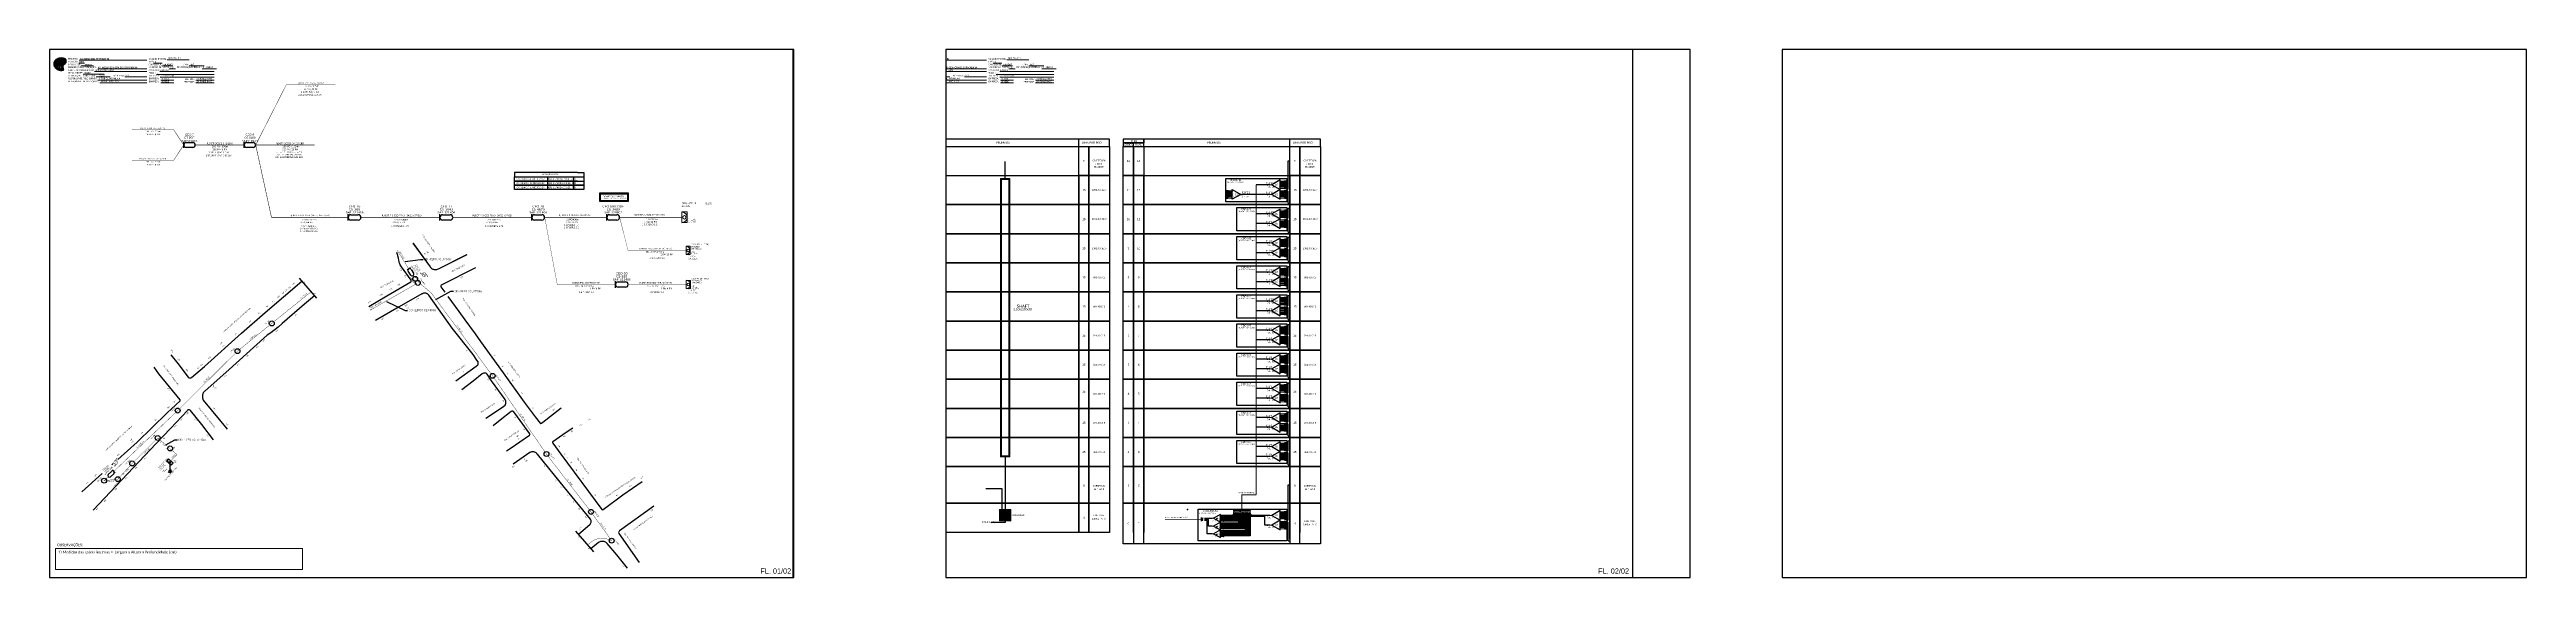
# Paper-space layout 'CDOI-49PLM' of a CAD drawing. Header units: inches. Extents: x -1 to 2789, y 2 to 596.
# The model-space entities are those that its viewports show. They can reach past a viewport. Long polylines and large blocks are cut down to what shows.
import ezdxf
from ezdxf.enums import TextEntityAlignment as Align

# ---------------------------------------------------------------- set-up
doc = ezdxf.new("R2010")
doc.units = ezdxf.units.IN
doc.header["$MEASUREMENT"] = 0
doc.linetypes.add('ARILSUPP', pattern=[2.98, 1.42, -0.71, 0.14, -0.71])
doc.linetypes.add('DASHED', pattern=[0.75, 0.5, -0.25])
for name, color, linetype, lineweight in [("20.0-LEGENDA DOS CDO'S", 1, 'Continuous', 0), ('20.1-CDO_INTERIOR', 1, 'Continuous', 0), ('40.1-ETIQUETAS', 1, 'Continuous', 20), ('Texto_Cabos', 1, 'Continuous', 20)]:
    doc.layers.add(name, color=color, linetype=linetype, lineweight=lineweight)
for name, color, linetype in [('20.4-CEOS', 1, 'Continuous'), ('ALINHAMENTO PREDIAL', 120, 'Continuous'), ('CAIXAS SUB.', 7, 'Continuous'), ('CAP a instalar', 1, 'Continuous'), ('CD a instalar', 1, 'Continuous'), ('CEO', 1, 'Continuous'), ('CEOS', 1, 'Continuous'), ('Folga', 1, 'Continuous'), ('LC1', 3, 'Continuous'), ('METRAGEM', 7, 'Continuous'), ('NOME LOGRADOURO', 252, 'Continuous'), ('NUMERAÇÃO', 7, 'Continuous'), ('OBRA DE ARTE', 190, 'Continuous'), ('SURVEYS', 7, 'Continuous'), ('SURVEYS_LEGENDAS', 7, 'Continuous')]:
    doc.layers.add(name, color=color, linetype=linetype)
doc.styles.add('ARIAL', font='arial.ttf')
doc.styles.add('siredit', font='verdana.ttf')
doc.styles.add('Style-font000', font='font000.shx')
doc.styles.add('style0', font='arial.ttf', dxfattribs={"height": 1.137214})
doc.styles.add('WMF-Calibri0', font='CALIBRI.TTF')
doc.styles.add('WMF-Calibri1', font='CALIBRIB.TTF')
doc.dimstyles.new('ISO-25', dxfattribs={"dimtxt": 2.5, "dimasz": 2.5, "dimexe": 1.25, "dimexo": 0.625, "dimtad": 1, "dimtxsty": 'Standard', "dimcen": 2.5, "dimadec": 0, "dimazin": 0, "dimtfac": 1, "dimtmove": 0, "dimatfit": 3, "dimfxl": 0, "dimarcsym": 0})

# ---------------------------------------------------------------- blocks, each defined once
blk = doc.blocks.new('OI')
h = blk.add_hatch(color=40)
edge = h.paths.add_edge_path()
edge.add_spline(control_points=[(4.4, -0.7), (3.9, -1), (3.3, -1.5), (2.8, -2.6), (2.9, -3.5), (3.1, -4.3), (3.3, -4.9), (3.4, -5.4), (3.4, -5.9), (3.2, -6.4), (2.5, -6.6), (1.7, -6.6), (0.6, -6.7), (-0.6, -6.4), (-1.6, -6.1), (-2.8, -5.6), (-3.9, -4.8), (-4.9, -3.7), (-5.3, -2.6), (-5.6, -1.9), (-5.8, -1), (-5.7, 0.5), (-5.1, 2), (-4.1, 3), (-3.3, 3.6), (-2.4, 4.2), (-1.4, 4.4), (-0.6, 4.7), (0.8, 4.9), (2.2, 5), (3.8, 4.6), (4.7, 4.2), (5.4, 3.7), (5.8, 3), (6, 2.2), (6, 1.5), (5.7, 0.6), (5.3, 0.1), (4.9, -0.4), (4.5, -0.6), (4.4, -0.7)], knot_values=[0, 0, 0, 0, 1.60434, 2.417191, 3.427595, 4.282808, 4.776746, 5.304182, 5.888771, 6.258406, 6.858137, 7.79129, 8.986195, 10.124242, 11.187857, 12.242908, 13.953784, 15.414161, 16.515391, 17.349188, 17.675853, 19.552021, 21.515531, 22.568638, 23.63245, 24.621084, 25.782718, 26.745347, 27.142653, 29.870543, 31.004649, 31.921532, 32.709589, 33.801391, 34.042471, 35.192333, 35.971461, 36.628871, 37.254359, 37.836911, 37.836911, 37.836911, 37.836911], degree=3, periodic=0)
h.paths.add_polyline_path([(1.1, -0.9, -1), (0, -0.9, -1)], flags=16)
edge = h.paths.add_edge_path(flags=16)
edge.add_ellipse((0.6, -3.6), major_axis=(-0.02, 1.71), ratio=0.361305, start_angle=0, end_angle=360)
h.paths.add_polyline_path([(-0.4, -3.6, -1), (-3.8, -3.6, -1)], flags=16)
edge = h.paths.add_edge_path(flags=0)
edge.add_ellipse((-2.1, -3.6), major_axis=(0, 0.885), ratio=0.758294, start_angle=0, end_angle=360)
at = {"color": 40}
for centre, radius in [((-2.1, -3.6), 1.72), ((0.5, -0.9), 0.587)]:
    blk.add_circle(centre, radius, dxfattribs=at)
blk.add_ellipse((-2.1, -3.6), major_axis=(0, 0.885), ratio=0.758294, start_param=-3.141592653589792, end_param=3.141592653589792, dxfattribs=at)
blk.add_ellipse((0.6, -3.6), major_axis=(-0.02, 1.71), ratio=0.361305, dxfattribs=at)
at = {"color": 40, "start_tangent": (-0.800898, -0.598801), "end_tangent": (-0.800898, -0.598801)}
blk.add_spline([(4.4, -0.7), (3.2, -1.8), (2.9, -2.5), (2.9, -3.5), (3.1, -4.4), (3.3, -4.8), (3.4, -5.4), (3.4, -6), (3.2, -6.3), (2.7, -6.5), (1.7, -6.6), (0.5, -6.6), (-0.6, -6.4), (-1.6, -6.1), (-2.6, -5.7), (-3.9, -4.7), (-4.9, -3.6), (-5.4, -2.6), (-5.6, -1.8), (-5.7, -1.5), (-5.6, 0.4), (-4.8, 2.2), (-4.1, 3), (-3.3, 3.6), (-2.4, 4.1), (-1.3, 4.5), (-0.4, 4.7), (0, 4.8), (2.7, 4.8), (3.8, 4.5), (4.7, 4.2), (5.3, 3.7), (5.9, 2.7), (5.9, 2.5), (5.9, 1.3), (5.7, 0.6), (5.3, 0.1), (4.8, -0.4), (4.4, -0.7)], degree=3, dxfattribs=at)
blk = doc.blocks.new('LVLV')
for p, q in [((0, 0.000025), (-0.000025, 0.000018)), ((-0.000025, 0.000018), (-0.000017, 0.000018)), ((-0.000017, 0), (-0.000017, 0.000018)), ((0.000017, 0), (-0.000017, 0)), ((0, 0.000025), (0.000025, 0.000018)), ((0.000017, 0.000026), (0.00002, 0.000026)), ((0.000017, 0.000021), (0.000017, 0.000026)), ((0.000025, 0.000018), (0.000017, 0.000018)), ((0.000017, 0.000018), (0.000017, 0)), ((0.00002, 0.000026), (0.00002, 0.00002))]:
    blk.add_line(p, q)
blk = doc.blocks.new('CDOI_CT_ESQ')
at = {"layer": '20.1-CDO_INTERIOR', "lineweight": 18}
blk.add_lwpolyline([(-2.1, -2.1), (-2.1, 2.1), (0, 2.1), (0, -2.1)], close=True, dxfattribs=at)
blk.add_circle((-1.1, 0), 0.68, dxfattribs=at)
blk.add_arc((0, 0), 2.13, 90.0276, 270.0276, dxfattribs=at)
at = {"layer": "20.0-LEGENDA DOS CDO'S", "style": 'ARIAL'}
for tag, p in [('SURVEY', (-9.3, 1.6)), ('SAP', (-9.3, 0.6)), ('CDO_N', (-9.3, 2.7)), ('1:XX', (-9.3, -1.1)), ('UMS', (-9.3, -2.1))]:
    blk.add_attdef(tag, p, '', height=0.68, rotation=359.9724, dxfattribs=at)
blk.add_attdef('FIBRAS_UTILIZADAS', text='', height=0.68, rotation=359.9724, dxfattribs=at).set_placement((-1.6, 2.7), align=Align.CENTER)
blk = doc.blocks.new('A$C07E14978')
at = {"layer": 'Folga', "color": 1, "const_width": 0.137}
for points in [[(2.2, 0.3), (0, 0.3), (0.5, 0.1)], [(2.2, 2.9), (4.4, 2.9), (4, 3.1)]]:
    blk.add_lwpolyline(points, dxfattribs=at)
at = {"layer": 'Folga', "color": 1, "const_width": 0.146}
blk.add_lwpolyline([(2.2, 2.9, 1.000012), (2.2, 0.3, 0.999978)], format="xyb", close=True, dxfattribs=at)
at = {"layer": 'Folga', "color": 1}
blk.add_text('10m', height=0.659, dxfattribs=at).set_placement((1.4, 1.3))
blk = doc.blocks.new('SPLT_1-8_SC-APC')
at = {"color": 1, "lineweight": 0}
blk.add_lwpolyline([(-17, -7.5), (-19.3, -7.5)], dxfattribs=at)
at = {"color": 1}
blk.add_lwpolyline([(-7.4, -2.1), (-17, -7.5), (-7.4, -13), (-7.4, -2.1)], dxfattribs=at)
at = {"color": 3, "lineweight": 0}
for points in [[(-3, -3.5), (-7.4, -3.5)], [(-7.4, -4.7), (-3, -4.7)], [(-7.4, -5.8), (-3, -5.8)], [(-7.4, -7), (-3, -7)], [(-7.4, -8.1), (-3, -8.1)], [(-7.4, -9.3), (-3, -9.3)], [(-7.4, -10.4), (-3, -10.4)], [(-7.4, -11.6), (-3, -11.6)], [(-2.4, -3), (-2.4, -4)], [(-2.4, -3), (0, -3)], [(-2.4, -4), (0, -4)], [(-2.4, -4.2), (-2.4, -5.2)], [(-2.4, -4.2), (0, -4.2)], [(-2.4, -5.2), (0, -5.2)], [(-2.4, -5.3), (-2.4, -6.3)], [(-2.4, -5.3), (0, -5.3)], [(-2.4, -6.3), (0, -6.3)], [(-2.4, -6.5), (-2.4, -7.5)], [(-2.4, -6.5), (0, -6.5)], [(-2.4, -7.5), (0, -7.5)], [(-2.4, -7.6), (-2.4, -8.6)], [(-2.4, -7.6), (0, -7.6)], [(-2.4, -8.6), (0, -8.6)], [(-2.4, -8.8), (-2.4, -9.8)], [(-2.4, -8.8), (0, -8.8)], [(-2.4, -9.8), (0, -9.8)], [(-2.4, -9.9), (-2.4, -10.9)], [(-2.4, -9.9), (0, -9.9)], [(-2.4, -10.9), (0, -10.9)], [(-2.4, -11.1), (-2.4, -12.1)], [(-2.4, -11.1), (0, -11.1)], [(-2.4, -12.1), (0, -12.1)]]:
    blk.add_lwpolyline(points, dxfattribs=at)
for points in [[(-3, -3.2), (-2.4, -3.2), (-2.4, -3.8), (-3, -3.8)], [(-3, -4.4), (-2.4, -4.4), (-2.4, -5), (-3, -5)], [(-3, -5.5), (-2.4, -5.5), (-2.4, -6.1), (-3, -6.1)], [(-3, -6.7), (-2.4, -6.7), (-2.4, -7.3), (-3, -7.3)], [(-3, -7.8), (-2.4, -7.8), (-2.4, -8.4), (-3, -8.4)], [(-3, -9), (-2.4, -9), (-2.4, -9.6), (-3, -9.6)], [(-3, -10.1), (-2.4, -10.1), (-2.4, -10.7), (-3, -10.7)], [(-3, -11.3), (-2.4, -11.3), (-2.4, -11.9), (-3, -11.9)]]:
    blk.add_lwpolyline(points, close=True, dxfattribs=at)
at = {"color": 1, "style": 'ARIAL'}
for s, height, p in [('1:8', 2, (-13.9, -8.4)), ('S1', 0.75, (-8.7, -3.8)), ('S2', 0.75, (-8.7, -5)), ('S3', 0.75, (-8.7, -6.2)), ('S4', 0.75, (-8.7, -7.4)), ('S5', 0.75, (-8.7, -8.6)), ('S6', 0.75, (-8.7, -9.7)), ('S7', 0.75, (-8.7, -10.8)), ('S8', 0.75, (-8.7, -11.9))]:
    blk.add_text(s, height=height, dxfattribs=at).set_placement(p)
blk = doc.blocks.new('SPLITTER_')
blk.add_point((0, 0))
at = {"style": 'ARIAL', "flags": 4}
blk.add_attdef('SPLT', (0, -3.3), '', height=1.5, dxfattribs=at)
blk = doc.blocks.new('A$C415C251F')
at = {"color": 3}
blk.add_point((0, 0), dxfattribs=at)
blk = doc.blocks.new('LEG_CDOIA8_C-SPLT_ESQ')
at = {"color": 3, "extrusion": (0, 0, -1), "xscale": -1, "zscale": -1}
blk.add_blockref('A$C415C251F', (0, 0), dxfattribs=at)
at = {"style": 'ARIAL', "flags": 4}
blk.add_attdef('SPLITAGEM', text='', height=1.5, dxfattribs=at).set_placement((18.6, -12.6), align=Align.CENTER)
at = {"color": 1, "style": 'WMF-Calibri0', "flags": 4}
blk.add_attdef('MODELO', text='', height=1.5, dxfattribs=at).set_placement((22.5, -4.5), align=Align.CENTER)
blk.add_attdef('CDO', (21.4, -2.6), '', height=2, dxfattribs=at)
blk = doc.blocks.new('SPLT_1-8_SC-APC_ESQ')
at = {"color": 3, "lineweight": 0}
for points in [[(2.4, -3), (0, -3)], [(2.4, -4), (0, -4)], [(2.4, -4.2), (0, -4.2)], [(2.4, -5.2), (0, -5.2)], [(2.4, -5.3), (0, -5.3)], [(2.4, -6.3), (0, -6.3)], [(2.4, -6.5), (0, -6.5)], [(2.4, -7.5), (0, -7.5)], [(2.4, -7.6), (0, -7.6)], [(2.4, -8.6), (0, -8.6)], [(2.4, -8.8), (0, -8.8)], [(2.4, -9.8), (0, -9.8)], [(2.4, -9.9), (0, -9.9)], [(2.4, -10.9), (0, -10.9)], [(2.4, -11.1), (0, -11.1)], [(2.4, -12.1), (0, -12.1)], [(2.4, -3), (2.4, -4)], [(2.4, -4.2), (2.4, -5.2)], [(2.4, -5.3), (2.4, -6.3)], [(2.4, -6.5), (2.4, -7.5)], [(2.4, -7.6), (2.4, -8.6)], [(2.4, -8.8), (2.4, -9.8)], [(2.4, -9.9), (2.4, -10.9)], [(2.4, -11.1), (2.4, -12.1)], [(3, -3.5), (7.4, -3.5)], [(7.4, -4.7), (3, -4.7)], [(7.4, -5.8), (3, -5.8)], [(7.4, -7), (3, -7)], [(7.4, -8.1), (3, -8.1)], [(7.4, -9.3), (3, -9.3)], [(7.4, -10.4), (3, -10.4)], [(7.4, -11.6), (3, -11.6)]]:
    blk.add_lwpolyline(points, dxfattribs=at)
for points in [[(3, -3.2), (2.4, -3.2), (2.4, -3.8), (3, -3.8)], [(3, -4.4), (2.4, -4.4), (2.4, -5), (3, -5)], [(3, -5.5), (2.4, -5.5), (2.4, -6.1), (3, -6.1)], [(3, -6.7), (2.4, -6.7), (2.4, -7.3), (3, -7.3)], [(3, -7.8), (2.4, -7.8), (2.4, -8.4), (3, -8.4)], [(3, -9), (2.4, -9), (2.4, -9.6), (3, -9.6)], [(3, -10.1), (2.4, -10.1), (2.4, -10.7), (3, -10.7)], [(3, -11.3), (2.4, -11.3), (2.4, -11.9), (3, -11.9)]]:
    blk.add_lwpolyline(points, close=True, dxfattribs=at)
at = {"color": 1}
blk.add_lwpolyline([(7.4, -2.1), (17, -7.5), (7.4, -13), (7.4, -2.1)], dxfattribs=at)
at = {"color": 1, "lineweight": 0}
blk.add_lwpolyline([(17, -7.5), (19.3, -7.5)], dxfattribs=at)
at = {"color": 1, "style": 'ARIAL'}
for s, height, p in [('S2', 0.75, (7.6, -5)), ('S3', 0.75, (7.6, -6.2)), ('S4', 0.75, (7.6, -7.4)), ('S5', 0.75, (7.5, -8.6)), ('S6', 0.75, (7.6, -9.7)), ('S7', 0.75, (7.6, -10.8)), ('S8', 0.75, (7.6, -11.9)), ('S1', 0.75, (7.7, -3.8)), ('1:8', 2, (10.5, -8.4))]:
    blk.add_text(s, height=height, dxfattribs=at).set_placement(p)

msp = doc.modelspace()

# ---------------------------------------------------------------- hatches: boundary and pattern name
h = msp.add_hatch()
h.set_pattern_fill('ANSI32', color=3, scale=0.1)
h.set_pattern_definition([(45, (-5172.0633, 2393.9576), (-0.67351921, 0.67351921), []), (45, (-5171.6142, 2393.9576), (-0.67351921, 0.67351921), [])])
h.paths.add_polyline_path([(2467.3, 358.8), (2477.8, 358.8), (2477.8, 45.6), (2467.3, 45.6)])
h.paths.add_polyline_path([(2468.3, 357.8), (2476.8, 357.8), (2476.8, 46.6), (2468.3, 46.6)], flags=16)
h = msp.add_hatch(color=3)
h.dxf.hatch_style = 1
edge = h.paths.add_edge_path()
edge.add_arc((2740.2, 340.8), 0.256, 0, 360)
h = msp.add_hatch(color=3)
h.dxf.hatch_style = 1
edge = h.paths.add_edge_path()
edge.add_arc((2770.6, 351.7), 0.256, 0, 360)
h = msp.add_hatch(color=3)
h.dxf.hatch_style = 1
edge = h.paths.add_edge_path()
edge.add_arc((2770.6, 340.8), 0.256, 0, 360)
h = msp.add_hatch(color=3)
h.dxf.hatch_style = 1
edge = h.paths.add_edge_path()
edge.add_arc((2770.6, 319), 0.256, 0, 360)
h = msp.add_hatch(color=3)
h.dxf.hatch_style = 1
edge = h.paths.add_edge_path()
edge.add_arc((2770.6, 308.1), 0.256, 0, 360)
h = msp.add_hatch(color=3)
h.dxf.hatch_style = 1
edge = h.paths.add_edge_path()
edge.add_arc((2770.6, 286.2), 0.256, 0, 360)
h = msp.add_hatch(color=3)
h.dxf.hatch_style = 1
edge = h.paths.add_edge_path()
edge.add_arc((2770.6, 275.3), 0.256, 0, 360)
h = msp.add_hatch(color=3)
h.dxf.hatch_style = 1
edge = h.paths.add_edge_path()
edge.add_arc((2770.6, 253.5), 0.256, 0, 360)
h = msp.add_hatch(color=3)
h.dxf.hatch_style = 1
edge = h.paths.add_edge_path()
edge.add_arc((2770.6, 242.6), 0.256, 0, 360)
h = msp.add_hatch(color=3)
h.dxf.hatch_style = 1
edge = h.paths.add_edge_path()
edge.add_arc((2770.6, 220.7), 0.256, 0, 360)
h = msp.add_hatch(color=3)
h.dxf.hatch_style = 1
edge = h.paths.add_edge_path()
edge.add_arc((2770.6, 209.8), 0.256, 0, 360)
h = msp.add_hatch(color=3)
h.dxf.hatch_style = 1
edge = h.paths.add_edge_path()
edge.add_arc((2770.6, 188), 0.256, 0, 360)
h = msp.add_hatch(color=3)
h.dxf.hatch_style = 1
edge = h.paths.add_edge_path()
edge.add_arc((2770.6, 177.1), 0.256, 0, 360)
h = msp.add_hatch(color=3)
h.dxf.hatch_style = 1
edge = h.paths.add_edge_path()
edge.add_arc((2770.6, 155.3), 0.256, 0, 360)
h = msp.add_hatch(color=3)
h.dxf.hatch_style = 1
edge = h.paths.add_edge_path()
edge.add_arc((2770.6, 144.4), 0.256, 0, 360)
h = msp.add_hatch(color=3)
h.dxf.hatch_style = 1
edge = h.paths.add_edge_path()
edge.add_arc((2770.6, 122.5), 0.256, 0, 360)
h = msp.add_hatch(color=3)
h.dxf.hatch_style = 1
edge = h.paths.add_edge_path()
edge.add_arc((2770.6, 111.6), 0.256, 0, 360)
h = msp.add_hatch(color=3)
h.dxf.hatch_style = 1
edge = h.paths.add_edge_path()
edge.add_arc((2770.6, 89.8), 0.256, 0, 360)
h = msp.add_hatch(color=3)
h.dxf.hatch_style = 1
edge = h.paths.add_edge_path()
edge.add_arc((2770.6, 78.9), 0.256, 0, 360)
h = msp.add_hatch(color=3)
h.dxf.hatch_style = 1
edge = h.paths.add_edge_path()
edge.add_arc((2770.6, 57), 0.256, 0, 360)
h = msp.add_hatch(color=3)
h.dxf.hatch_style = 1
edge = h.paths.add_edge_path()
edge.add_arc((2770.6, 46.1), 0.256, 0, 360)
h = msp.add_hatch()
h.set_pattern_fill('ANSI31', color=1, scale=7.526522, style=0)
h.set_pattern_definition([(45, (2243.3533, -340.9671), (-0.6652568, 0.6652568), [])])
h.paths.add_polyline_path([(2478.8, -13.9), (2466.2, -13.9), (2466.2, -26.6), (2478.8, -26.6)])
h.paths.add_polyline_path([(2468.8, -22.3), (2476.7, -22.3), (2476.7, -18.2), (2468.8, -18.2)], flags=24)
h = msp.add_hatch(color=3)
h.dxf.hatch_style = 1
edge = h.paths.add_edge_path()
edge.add_arc((2705.5, -23.6), 0.256, 0, 360)
h = msp.add_hatch(color=3)
h.dxf.hatch_style = 1
edge = h.paths.add_edge_path()
edge.add_arc((2715.7, -20.4), 0.193, 0, 360)
h = msp.add_hatch(color=3)
h.dxf.hatch_style = 1
edge = h.paths.add_edge_path()
edge.add_arc((2716.1, -21.3), 0.193, 0, 360)
h = msp.add_hatch(color=3)
h.dxf.hatch_style = 1
edge = h.paths.add_edge_path()
edge.add_arc((2716.5, -22.2), 0.193, 0, 360)
h = msp.add_hatch(color=3)
h.dxf.hatch_style = 1
edge = h.paths.add_edge_path()
edge.add_arc((2716.9, -23.1), 0.193, 0, 360)
h = msp.add_hatch(color=3)
h.dxf.hatch_style = 1
edge = h.paths.add_edge_path()
edge.add_arc((2717.3, -24), 0.193, 0, 360)
h = msp.add_hatch(color=3)
h.dxf.hatch_style = 1
edge = h.paths.add_edge_path()
edge.add_arc((2717.7, -25), 0.193, 0, 360)
h = msp.add_hatch(color=3)
h.dxf.hatch_style = 1
edge = h.paths.add_edge_path()
edge.add_arc((2718.1, -25.9), 0.193, 0, 360)
h = msp.add_hatch(color=3)
h.dxf.hatch_style = 1
edge = h.paths.add_edge_path()
edge.add_arc((2718.5, -26.8), 0.193, 0, 360)
h = msp.add_hatch(color=3)
h.dxf.hatch_style = 1
edge = h.paths.add_edge_path()
edge.add_arc((2770.6, -20.3), 0.256, 0, 360)
h = msp.add_hatch(color=3)
h.dxf.hatch_style = 1
edge = h.paths.add_edge_path()
edge.add_arc((2705.5, -32.3), 0.256, 0, 360)
h = msp.add_hatch(color=3)
h.dxf.hatch_style = 1
edge = h.paths.add_edge_path()
edge.add_arc((2705.5, -41), 0.256, 0, 360)
h = msp.add_hatch(color=3)
h.dxf.hatch_style = 1
edge = h.paths.add_edge_path()
edge.add_arc((2715.7, -29.1), 0.193, 0, 360)
h = msp.add_hatch(color=3)
h.dxf.hatch_style = 1
edge = h.paths.add_edge_path()
edge.add_arc((2715.7, -37.8), 0.193, 0, 360)
h = msp.add_hatch(color=3)
h.dxf.hatch_style = 1
edge = h.paths.add_edge_path()
edge.add_arc((2716.1, -30), 0.193, 0, 360)
h = msp.add_hatch(color=3)
h.dxf.hatch_style = 1
edge = h.paths.add_edge_path()
edge.add_arc((2716.1, -38.7), 0.193, 0, 360)
h = msp.add_hatch(color=3)
h.dxf.hatch_style = 1
edge = h.paths.add_edge_path()
edge.add_arc((2716.5, -30.9), 0.193, 0, 360)
h = msp.add_hatch(color=3)
h.dxf.hatch_style = 1
edge = h.paths.add_edge_path()
edge.add_arc((2716.5, -39.6), 0.193, 0, 360)
h = msp.add_hatch(color=3)
h.dxf.hatch_style = 1
edge = h.paths.add_edge_path()
edge.add_arc((2716.9, -31.8), 0.193, 0, 360)
h = msp.add_hatch(color=3)
h.dxf.hatch_style = 1
edge = h.paths.add_edge_path()
edge.add_arc((2716.9, -40.6), 0.193, 0, 360)
h = msp.add_hatch(color=3)
h.dxf.hatch_style = 1
edge = h.paths.add_edge_path()
edge.add_arc((2717.3, -32.8), 0.193, 0, 360)
h = msp.add_hatch(color=3)
h.dxf.hatch_style = 1
edge = h.paths.add_edge_path()
edge.add_arc((2717.3, -41.5), 0.193, 0, 360)
h = msp.add_hatch(color=3)
h.dxf.hatch_style = 1
edge = h.paths.add_edge_path()
edge.add_arc((2717.7, -33.7), 0.193, 0, 360)
h = msp.add_hatch(color=3)
h.dxf.hatch_style = 1
edge = h.paths.add_edge_path()
edge.add_arc((2717.7, -42.4), 0.193, 0, 360)
h = msp.add_hatch(color=3)
h.dxf.hatch_style = 1
edge = h.paths.add_edge_path()
edge.add_arc((2718.1, -34.6), 0.193, 0, 360)
h = msp.add_hatch(color=3)
h.dxf.hatch_style = 1
edge = h.paths.add_edge_path()
edge.add_arc((2718.1, -43.3), 0.193, 0, 360)
h = msp.add_hatch(color=3)
h.dxf.hatch_style = 1
edge = h.paths.add_edge_path()
edge.add_arc((2718.5, -35.5), 0.193, 0, 360)
h = msp.add_hatch(color=3)
h.dxf.hatch_style = 1
edge = h.paths.add_edge_path()
edge.add_arc((2718.5, -44.2), 0.193, 0, 360)
h = msp.add_hatch(color=3)
h.dxf.hatch_style = 1
edge = h.paths.add_edge_path()
edge.add_arc((2770.6, -31.2), 0.256, 0, 360)

# ---------------------------------------------------------------- linework, layer by layer
for p, q in [((1990.9, 365.7), (1997.8, 365.7)), ((1997.8, 365.7), (1997.8, 351.1)), ((1997.8, 351.1), (1990.9, 351.1)), ((2605.7, -6.7), (2617.3, -6.7)), ((2605.7, -52.4), (2605.7, -6.7)), ((2617.3, -6.7), (2628.8, -6.7)), ((2617.3, -39.5), (2617.3, -6.7)), ((2617.3, -6.7), (2617.3, -52.4)), ((2628.8, -6.7), (2793.1, -6.7)), ((2628.8, -52.4), (2628.8, -6.7)), ((2628.8, -6.7), (2628.8, -39.5)), ((2695.2, -26), (2693.3, -26)), ((2700.3, -26), (2697.1, -26)), ((2700.3, -41), (2700.3, -26)), ((2793.1, -6.7), (2793.1, -52.4)), ((2793.1, -6.7), (2804.7, -6.7)), ((2793.1, -47.1), (2793.1, -6.7)), ((2804.7, -6.7), (2804.7, -39.5)), ((2804.7, -6.7), (2827.8, -6.7)), ((2804.7, -52.4), (2804.7, -6.7)), ((2827.8, -6.7), (2827.8, -52.4)), ((2617.3, -52.4), (2605.7, -52.4)), ((2628.8, -52.4), (2617.3, -52.4)), ((2793.1, -52.4), (2628.8, -52.4)), ((2804.7, -52.4), (2793.1, -52.4)), ((2827.8, -52.4), (2804.7, -52.4))]:
    msp.add_line(p, q)
at = {"color": 3}
for p, q in [((2791.5, 354.2), (2791.5, 378.5)), ((2789.9, 345.8), (2791.5, 347.3)), ((2791.5, 344.3), (2789.9, 345.8)), ((2791.5, 347.3), (2791.5, 354.2)), ((2791.5, 331.2), (2791.5, 344.3)), ((2789.9, 313), (2791.5, 314.5)), ((2791.5, 311.5), (2789.9, 313)), ((2791.5, 314.5), (2791.5, 325.4)), ((2791.5, 298.4), (2791.5, 311.5)), ((2789.9, 280.3), (2791.5, 281.8)), ((2791.5, 278.8), (2789.9, 280.3)), ((2791.5, 281.8), (2791.5, 292.7)), ((2791.5, 265.7), (2791.5, 278.8)), ((2791.5, 249.1), (2791.5, 259.9)), ((2789.9, 247.5), (2791.5, 249.1)), ((2791.5, 246), (2789.9, 247.5)), ((2791.5, 232.9), (2791.5, 246)), ((2791.5, 216.3), (2791.5, 227.2)), ((2789.9, 214.8), (2791.5, 216.3)), ((2791.5, 213.3), (2789.9, 214.8)), ((2791.5, 200.2), (2791.5, 213.3)), ((2789.9, 182.1), (2791.5, 183.6)), ((2791.5, 180.6), (2789.9, 182.1)), ((2791.5, 183.6), (2791.5, 194.5)), ((2791.5, 167.4), (2791.5, 180.6)), ((2789.9, 149.3), (2791.5, 150.8)), ((2791.5, 147.8), (2789.9, 149.3)), ((2791.5, 150.8), (2791.5, 161.7)), ((2791.5, 134.7), (2791.5, 147.8)), ((2789.9, 116.6), (2791.5, 118.1)), ((2791.5, 115.1), (2789.9, 116.6)), ((2791.5, 118.1), (2791.5, 129)), ((2791.5, 102), (2791.5, 115.1)), ((2789.9, 83.8), (2791.5, 85.3)), ((2791.5, 82.3), (2789.9, 83.8)), ((2791.5, 85.3), (2791.5, 96.2)), ((2791.5, 69.2), (2791.5, 82.3)), ((2791.5, 52.6), (2791.5, 63.5)), ((2472.5, 45.6), (2472.5, -13.9)), ((2789.9, 51.1), (2791.5, 52.6)), ((2791.5, 49.6), (2789.9, 51.1)), ((2791.5, 36.5), (2791.5, 49.6)), ((2791.5, -17.6), (2791.5, 14)), ((2693.3, -23.6), (2695.2, -23.6)), ((2697.1, -23.6), (2705.5, -23.6)), ((2789.9, -26.8), (2791.5, -25.3)), ((2791.5, -28.3), (2789.9, -26.8)), ((2791.5, -25.3), (2791.5, -17.6)), ((2791.5, -49), (2791.5, -28.3))]:
    msp.add_line(p, q, dxfattribs=at)
at = {"color": 1}
for p, q in [((2721, 358.8), (2789.9, 358.8)), ((2721, 332.7), (2721, 358.8)), ((2789.9, 358.8), (2789.9, 332.7)), ((2789.9, 332.7), (2721, 332.7)), ((2690, -13.2), (2789.9, -13.2)), ((2690, -49.1), (2690, -13.2)), ((2789.9, -49.1), (2690, -49.1))]:
    msp.add_line(p, q, dxfattribs=at)
at = {"color": 0, "lineweight": 0}
for p, q in [((1402.6, -57.7), (1680.9, -57.7)), ((1402.6, -81.4), (1402.6, -57.7)), ((1680.9, -81.4), (1402.6, -81.4)), ((1680.9, -57.7), (1680.9, -81.4))]:
    msp.add_line(p, q, dxfattribs=at)
for points in [[(1395, -90.1), (2233.6, -90.1), (2233.6, 503.9), (1395, 503.9), (1395, -90.1)], [(2340.9, -90.1), (3179.5, -90.1), (3179.5, 503.9), (2340.9, 503.9), (2340.9, -90.1)], [(2391.1, 394.8), (2590.1, 394.8), (2590.1, 403.1), (2391.1, 403.1), (2391.1, 403.1), (2391.1, 399)], [(2555.4, 394.8), (2555.4, 403.1)], [(2617.3, 394.8), (2617.3, 399)], [(2628.8, 394.8), (2827.8, 394.8), (2827.8, 403.1), (2628.8, 403.1), (2628.8, 403.1), (2628.8, 399)], [(2793.1, 394.8), (2793.1, 403.1)], [(1986.5, 360.6), (1986.5, 346.4)], [(1990.9, 360.6), (1997.8, 360.6)], [(1990.9, 355.9), (1997.8, 355.9)], [(1677.1, 246.8), (1696.9, 224.2)], [(2791.5, 200.2), (2793.1, 200.2)], [(1988.4, -38.1), (2008.9, -61.4)], [(2705.5, -41), (2700.3, -41)]]:
    msp.add_lwpolyline(points)
at = {"color": 7, "lineweight": 0}
for points in [[(1429, 488.6), (1435.6, 488.6)], [(1429.6, 491.9), (1505.5, 491.9)], [(1431.7, 485.5), (1445.6, 485.5)], [(1434, 476.1), (1457.7, 476.1)], [(1446.9, 479.2), (1505.5, 479.2)], [(1450.3, 482.3), (1505.5, 482.3)], [(1513.3, 488.7), (1522.8, 488.7)], [(1516.5, 476), (1581.7, 476)], [(1520.5, 479.2), (1581.7, 479.2)], [(1523.4, 485.5), (1535, 485.5)], [(1528.4, 492.4), (1553.5, 492.4)], [(1531, 482.3), (1537.9, 482.3)], [(1553.3, 485.5), (1570.2, 485.5)], [(1568.1, 482.3), (1584.3, 482.3)], [(2375.5, 491.9), (2451.4, 491.9)], [(2379.9, 476.1), (2403.6, 476.1)], [(2392.8, 479.2), (2451.4, 479.2)], [(2396.2, 482.3), (2451.4, 482.3)], [(2459.2, 488.7), (2468.7, 488.7)], [(2462.4, 476), (2527.6, 476)], [(2466.4, 479.2), (2527.6, 479.2)], [(2469.3, 485.5), (2480.9, 485.5)], [(2474.3, 492.4), (2499.4, 492.4)], [(2476.9, 482.3), (2483.8, 482.3)], [(2499.2, 485.5), (2516.1, 485.5)], [(2514, 482.3), (2530.2, 482.3)], [(1448.6, 473.2), (1464.2, 473.2)], [(1450.3, 469.6), (1505.5, 469.6)], [(1452.8, 466.4), (1505.5, 466.4)], [(1480.9, 473.2), (1505.4, 473.2)], [(1481.4, 473.2), (1505.5, 473.2)], [(1520.7, 472.7), (1581.7, 472.7)], [(1521.3, 469.6), (1536.1, 469.6)], [(1521.3, 466.4), (1536.1, 466.4)], [(1561, 469.6), (1581.7, 469.6)], [(1561, 466.4), (1581.7, 466.4)], [(2394.5, 473.2), (2410.1, 473.2)], [(2396.2, 469.6), (2451.4, 469.6)], [(2398.7, 466.4), (2451.4, 466.4)], [(2426.8, 473.2), (2451.3, 473.2)], [(2427.3, 473.2), (2451.5, 473.2)], [(2466.6, 472.7), (2527.6, 472.7)], [(2467.3, 469.6), (2482.1, 469.6)], [(2467.3, 466.4), (2482.1, 466.4)], [(2506.9, 469.6), (2527.6, 469.6)], [(2506.9, 466.4), (2527.6, 466.4)], [(2715.7, -20.4), (2715, -20.4)], [(2715, -21.3), (2716.1, -21.3)], [(2715, -22.2), (2716.5, -22.2)], [(2715, -23.1), (2716.9, -23.1)], [(2715, -24), (2717.3, -24)], [(2715, -25), (2717.5, -25)], [(2715, -25.9), (2718.1, -25.9)], [(2715, -26.8), (2718.5, -26.8)], [(2715.7, -29.1), (2715, -29.1)], [(2715, -30), (2716.1, -30)], [(2715, -30.9), (2716.5, -30.9)], [(2715, -31.8), (2716.9, -31.8)], [(2715, -32.8), (2717.3, -32.8)], [(2715, -33.7), (2717.5, -33.7)], [(2715, -34.6), (2718.1, -34.6)], [(2715, -35.5), (2718.5, -35.5)], [(2715.7, -37.8), (2715, -37.8)], [(2715, -38.7), (2716.1, -38.7)], [(2715, -39.6), (2716.5, -39.6)], [(2715, -40.6), (2716.9, -40.6)], [(2715, -41.5), (2717.3, -41.5)], [(2715, -42.4), (2717.5, -42.4)], [(2715, -43.3), (2718.1, -43.3)], [(2715, -44.2), (2718.5, -44.2)]]:
    msp.add_lwpolyline(points, dxfattribs=at)
for points in [[(2555.4, 394.8), (2567, 394.8), (2567, 362.1), (2555.4, 362.1)], [(2567, 394.8), (2590.1, 394.8), (2590.1, 362.1), (2567, 362.1)], [(2605.7, 394.8), (2617.3, 394.8), (2617.3, 362.1), (2605.7, 362.1)], [(2617.3, 394.8), (2628.8, 394.8), (2628.8, 362.1), (2617.3, 362.1)], [(2793.1, 394.8), (2804.7, 394.8), (2804.7, 362.1), (2793.1, 362.1)], [(2804.7, 394.8), (2827.8, 394.8), (2827.8, 362.1), (2804.7, 362.1)], [(1919.8, 351.1), (1997.8, 351.1), (1997.8, 346.4), (1919.8, 346.4)], [(2015.9, 342.6), (2048, 342.6), (2048, 332.8), (2015.9, 332.8)], [(2016.9, 341.6), (2047, 341.6), (2047, 333.8), (2016.9, 333.8)], [(2391.1, 362.1), (2555.4, 362.1), (2555.4, 329.4), (2391.1, 329.4)], [(2555.4, 362.1), (2567, 362.1), (2567, 329.4), (2555.4, 329.4)], [(2567, 362.1), (2590.1, 362.1), (2590.1, 329.4), (2567, 329.4)], [(2605.7, 362.1), (2617.3, 362.1), (2617.3, 329.4), (2605.7, 329.4)], [(2617.3, 362.1), (2628.8, 362.1), (2628.8, 329.4), (2617.3, 329.4)], [(2628.8, 362.1), (2793.1, 362.1), (2793.1, 329.4), (2628.8, 329.4)], [(2793.1, 362.1), (2804.7, 362.1), (2804.7, 329.4), (2793.1, 329.4)], [(2804.7, 362.1), (2827.8, 362.1), (2827.8, 329.4), (2804.7, 329.4)], [(2391.1, 329.4), (2555.4, 329.4), (2555.4, 296.6), (2391.1, 296.6)], [(2555.4, 329.4), (2567, 329.4), (2567, 296.6), (2555.4, 296.6)], [(2567, 329.4), (2590.1, 329.4), (2590.1, 296.6), (2567, 296.6)], [(2605.7, 329.4), (2617.3, 329.4), (2617.3, 296.6), (2605.7, 296.6)], [(2617.3, 329.4), (2628.8, 329.4), (2628.8, 296.6), (2617.3, 296.6)], [(2628.8, 329.4), (2793.1, 329.4), (2793.1, 296.6), (2628.8, 296.6)], [(2793.1, 329.4), (2804.7, 329.4), (2804.7, 296.6), (2793.1, 296.6)], [(2804.7, 329.4), (2827.8, 329.4), (2827.8, 296.6), (2804.7, 296.6)], [(2391.1, 296.6), (2555.4, 296.6), (2555.4, 263.9), (2391.1, 263.9)], [(2555.4, 296.6), (2567, 296.6), (2567, 263.9), (2555.4, 263.9)], [(2567, 296.6), (2590.1, 296.6), (2590.1, 263.9), (2567, 263.9)], [(2605.7, 296.6), (2617.3, 296.6), (2617.3, 263.9), (2605.7, 263.9)], [(2617.3, 296.6), (2628.8, 296.6), (2628.8, 263.9), (2617.3, 263.9)], [(2628.8, 296.6), (2793.1, 296.6), (2793.1, 263.9), (2628.8, 263.9)], [(2793.1, 296.6), (2804.7, 296.6), (2804.7, 263.9), (2793.1, 263.9)], [(2804.7, 296.6), (2827.8, 296.6), (2827.8, 263.9), (2804.7, 263.9)], [(2391.1, 263.9), (2555.4, 263.9), (2555.4, 231.1), (2391.1, 231.1)], [(2555.4, 263.9), (2567, 263.9), (2567, 231.1), (2555.4, 231.1)], [(2567, 263.9), (2590.1, 263.9), (2590.1, 231.1), (2567, 231.1)], [(2605.7, 263.9), (2617.3, 263.9), (2617.3, 231.1), (2605.7, 231.1)], [(2617.3, 263.9), (2628.8, 263.9), (2628.8, 231.1), (2617.3, 231.1)], [(2628.8, 263.9), (2793.1, 263.9), (2793.1, 231.1), (2628.8, 231.1)], [(2793.1, 263.9), (2804.7, 263.9), (2804.7, 231.1), (2793.1, 231.1)], [(2804.7, 263.9), (2827.8, 263.9), (2827.8, 231.1), (2804.7, 231.1)], [(2391.1, 231.1), (2555.4, 231.1), (2555.4, 198.4), (2391.1, 198.4)], [(2555.4, 231.1), (2567, 231.1), (2567, 198.4), (2555.4, 198.4)], [(2567, 231.1), (2590.1, 231.1), (2590.1, 198.4), (2567, 198.4)], [(2605.7, 231.1), (2617.3, 231.1), (2617.3, 198.4), (2605.7, 198.4)], [(2617.3, 231.1), (2628.8, 231.1), (2628.8, 198.4), (2617.3, 198.4)], [(2628.8, 231.1), (2793.1, 231.1), (2793.1, 198.4), (2628.8, 198.4)], [(2793.1, 231.1), (2804.7, 231.1), (2804.7, 198.4), (2793.1, 198.4)], [(2804.7, 231.1), (2827.8, 231.1), (2827.8, 198.4), (2804.7, 198.4)], [(2391.1, 198.4), (2555.4, 198.4), (2555.4, 165.6), (2391.1, 165.6)], [(2555.4, 198.4), (2567, 198.4), (2567, 165.6), (2555.4, 165.6)], [(2567, 198.4), (2590.1, 198.4), (2590.1, 165.6), (2567, 165.6)], [(2605.7, 198.4), (2617.3, 198.4), (2617.3, 165.6), (2605.7, 165.6)], [(2617.3, 198.4), (2628.8, 198.4), (2628.8, 165.6), (2617.3, 165.6)], [(2628.8, 198.4), (2793.1, 198.4), (2793.1, 165.6), (2628.8, 165.6)], [(2793.1, 198.4), (2804.7, 198.4), (2804.7, 165.6), (2793.1, 165.6)], [(2804.7, 198.4), (2827.8, 198.4), (2827.8, 165.6), (2804.7, 165.6)], [(2391.1, 165.6), (2555.4, 165.6), (2555.4, 132.9), (2391.1, 132.9)], [(2555.4, 165.6), (2567, 165.6), (2567, 132.9), (2555.4, 132.9)], [(2567, 165.6), (2590.1, 165.6), (2590.1, 132.9), (2567, 132.9)], [(2605.7, 165.6), (2617.3, 165.6), (2617.3, 132.9), (2605.7, 132.9)], [(2617.3, 165.6), (2628.8, 165.6), (2628.8, 132.9), (2617.3, 132.9)], [(2628.8, 165.6), (2793.1, 165.6), (2793.1, 132.9), (2628.8, 132.9)], [(2793.1, 165.6), (2804.7, 165.6), (2804.7, 132.9), (2793.1, 132.9)], [(2804.7, 165.6), (2827.8, 165.6), (2827.8, 132.9), (2804.7, 132.9)], [(2391.1, 132.9), (2555.4, 132.9), (2555.4, 100.1), (2391.1, 100.1)], [(2555.4, 132.9), (2567, 132.9), (2567, 100.1), (2555.4, 100.1)], [(2567, 132.9), (2590.1, 132.9), (2590.1, 100.1), (2567, 100.1)], [(2605.7, 132.9), (2617.3, 132.9), (2617.3, 100.1), (2605.7, 100.1)], [(2617.3, 132.9), (2628.8, 132.9), (2628.8, 100.1), (2617.3, 100.1)], [(2628.8, 132.9), (2793.1, 132.9), (2793.1, 100.1), (2628.8, 100.1)], [(2793.1, 132.9), (2804.7, 132.9), (2804.7, 100.1), (2793.1, 100.1)], [(2804.7, 132.9), (2827.8, 132.9), (2827.8, 100.1), (2804.7, 100.1)], [(2391.1, 100.1), (2555.4, 100.1), (2555.4, 67.4), (2391.1, 67.4)], [(2555.4, 100.1), (2567, 100.1), (2567, 67.4), (2555.4, 67.4)], [(2567, 100.1), (2590.1, 100.1), (2590.1, 67.4), (2567, 67.4)], [(2605.7, 100.1), (2617.3, 100.1), (2617.3, 67.4), (2605.7, 67.4)], [(2617.3, 100.1), (2628.8, 100.1), (2628.8, 67.4), (2617.3, 67.4)], [(2628.8, 100.1), (2793.1, 100.1), (2793.1, 67.4), (2628.8, 67.4)], [(2793.1, 100.1), (2804.7, 100.1), (2804.7, 67.4), (2793.1, 67.4)], [(2804.7, 100.1), (2827.8, 100.1), (2827.8, 67.4), (2804.7, 67.4)], [(2391.1, 67.4), (2555.4, 67.4), (2555.4, 34.7), (2391.1, 34.7)], [(2555.4, 67.4), (2567, 67.4), (2567, 34.7), (2555.4, 34.7)], [(2567, 67.4), (2590.1, 67.4), (2590.1, 34.7), (2567, 34.7)], [(2605.7, 67.4), (2617.3, 67.4), (2617.3, 34.7), (2605.7, 34.7)], [(2617.3, 67.4), (2628.8, 67.4), (2628.8, 34.7), (2617.3, 34.7)], [(2628.8, 67.4), (2793.1, 67.4), (2793.1, 34.7), (2628.8, 34.7)], [(2793.1, 67.4), (2804.7, 67.4), (2804.7, 34.7), (2793.1, 34.7)], [(2804.7, 67.4), (2827.8, 67.4), (2827.8, 34.7), (2804.7, 34.7)], [(2391.1, 34.7), (2555.4, 34.7), (2555.4, -6.7), (2391.1, -6.7)], [(2555.4, 34.7), (2567, 34.7), (2567, -6.7), (2555.4, -6.7)], [(2567, 34.7), (2590.1, 34.7), (2590.1, -6.7), (2567, -6.7)], [(2605.7, 34.7), (2617.3, 34.7), (2617.3, -6.7), (2605.7, -6.7)], [(2617.3, 34.7), (2628.8, 34.7), (2628.8, -6.7), (2617.3, -6.7)], [(2628.8, 34.7), (2793.1, 34.7), (2793.1, -6.7), (2628.8, -6.7)], [(2793.1, 34.7), (2804.7, 34.7), (2804.7, -6.7), (2793.1, -6.7)], [(2804.7, 34.7), (2827.8, 34.7), (2827.8, -6.7), (2804.7, -6.7)], [(2391.1, -6.7), (2555.4, -6.7), (2555.4, -39.5), (2391.1, -39.5)], [(2555.4, -6.7), (2567, -6.7), (2567, -39.5), (2555.4, -39.5)], [(2567, -6.7), (2590.1, -6.7), (2590.1, -39.5), (2567, -39.5)]]:
    msp.add_lwpolyline(points, close=True)
at = {"color": 0}
for points in [[(2605.7, 399), (2628.8, 399), (2628.8, 403.1), (2605.7, 403.1)], [(2605.7, 394.8), (2628.8, 394.8), (2628.8, 399), (2605.7, 399)]]:
    msp.add_lwpolyline(points, close=True, dxfattribs=at)
at = {"color": 3}
for points in [[(2472.5, 358.8), (2472.5, 377.9)], [(2791.5, 378.5), (2793.1, 378.5)], [(2791.5, 331.2), (2793.1, 331.2)], [(2791.5, 325.4), (2793.1, 325.4)], [(2791.5, 298.4), (2793.1, 298.4)], [(2791.5, 292.7), (2793.1, 292.7)], [(2791.5, 265.7), (2793.1, 265.7)], [(2791.5, 259.9), (2793.1, 259.9)], [(2791.5, 232.9), (2793.1, 232.9)], [(2791.5, 227.2), (2793.1, 227.2)], [(2791.5, 194.5), (2793.1, 194.5)], [(2791.5, 167.4), (2793.1, 167.4)], [(2791.5, 161.7), (2793.1, 161.7)], [(2791.5, 134.7), (2793.1, 134.7)], [(2791.5, 129), (2793.1, 129)], [(2791.5, 102), (2793.1, 102)], [(2791.5, 96.2), (2793.1, 96.2)], [(2791.5, 69.2), (2793.1, 69.2)], [(2791.5, 63.5), (2793.1, 63.5)], [(2791.5, 36.5), (2793.1, 36.5)], [(2469.3, -13.9), (2469.3, 9.5), (2450.9, 9.5)], [(2791.5, 14), (2793.1, 14)], [(2729.3, -20.3), (2715.9, -20.3)], [(2716.3, -21.3), (2729.3, -21.3)], [(2728.5, -19.8), (2729.3, -20.3)], [(2728.5, -19.8), (2750.3, -19.8)], [(2728.5, -20.7), (2729.3, -21.3)], [(2728.5, -20.7), (2750.3, -20.7)], [(2750.3, -19.8), (2749.5, -20.3)], [(2770.6, -20.3), (2749.5, -20.3)], [(2750.3, -20.7), (2749.5, -21.3)], [(2749.5, -21.3), (2765.2, -21.3)], [(2770.6, -31.2), (2765.2, -31.2), (2765.2, -21.3)], [(2791.5, -49), (2793.1, -49)]]:
    msp.add_lwpolyline(points, dxfattribs=at)
at = {"color": 2, "lineweight": 0}
for points in [[(2467.3, 358.8), (2477.8, 358.8), (2477.8, 45.6), (2467.3, 45.6)], [(2468.3, 357.8), (2476.8, 357.8), (2476.8, 46.6), (2468.3, 46.6)]]:
    msp.add_lwpolyline(points, close=True, dxfattribs=at)
at = {"color": 5}
for points in [[(2755.4, 340.8), (2740.2, 340.8)], [(2770.6, 351.7), (2755.4, 351.7)], [(2770.6, 340.8), (2755.4, 340.8)], [(2770.6, 319), (2755.4, 319)], [(2770.6, 308.1), (2755.4, 308.1)], [(2770.6, 286.2), (2755.4, 286.2)], [(2770.6, 275.3), (2755.4, 275.3)], [(2770.6, 253.5), (2755.4, 253.5)], [(2770.6, 242.6), (2755.4, 242.6)], [(2770.6, 220.7), (2755.4, 220.7)], [(2770.6, 209.8), (2755.4, 209.8)], [(2770.6, 188), (2755.4, 188)], [(2770.6, 177.1), (2755.4, 177.1)], [(2770.6, 155.3), (2755.4, 155.3)], [(2770.6, 144.4), (2755.4, 144.4)], [(2770.6, 122.5), (2755.4, 122.5)], [(2770.6, 111.6), (2755.4, 111.6)], [(2770.6, 89.8), (2755.4, 89.8)], [(2770.6, 78.9), (2755.4, 78.9)], [(2770.6, 57), (2755.4, 57)], [(2770.6, 46.1), (2755.4, 46.1)], [(2735.6, -17), (2735.6, -29.1), (2715.9, -29.1)], [(2743, -17), (2743, -37.8), (2715.9, -37.8)], [(2736.5, -17), (2736.5, -30), (2716.3, -30)], [(2743.9, -17), (2743.9, -38.7), (2716.3, -38.7)], [(2730, -17), (2730, -22.2), (2716.7, -22.2)], [(2737.4, -17), (2737.4, -30.9), (2716.7, -30.9)], [(2744.8, -17), (2744.8, -39.6), (2716.7, -39.6)], [(2731, -17), (2731, -23.1), (2717.1, -23.1)], [(2738.4, -17), (2738.4, -31.8), (2717.1, -31.8)], [(2745.8, -17), (2745.8, -40.5), (2717.1, -40.5)], [(2731.9, -17), (2731.9, -24), (2717.5, -24)], [(2739.3, -17), (2739.3, -32.8), (2717.5, -32.8)], [(2746.7, -17), (2746.7, -41.5), (2717.5, -41.5)], [(2732.8, -17), (2732.8, -25), (2717.9, -25)], [(2740.2, -17), (2740.2, -33.7), (2717.9, -33.7)], [(2741.1, -17), (2741.1, -34.6), (2717.9, -34.6)], [(2747.6, -17), (2747.6, -42.4), (2717.9, -42.4)], [(2742.1, -17), (2742.1, -35.5), (2718.1, -35.5)], [(2748.5, -17), (2748.5, -43.3), (2718.1, -43.3)], [(2733.7, -17), (2733.7, -25.9), (2718.3, -25.9)], [(2734.7, -17), (2734.7, -26.8), (2718.7, -26.8)], [(2729.5, -14.9), (2737.5, -14.9)], [(2730, -14.9), (2730, -15.9)], [(2731, -14.9), (2731, -15.9)], [(2731.9, -14.9), (2731.9, -15.9)], [(2732.8, -14.9), (2732.8, -15.9)], [(2733.7, -14.9), (2733.7, -15.9)], [(2734.7, -14.9), (2734.7, -15.9)], [(2735.6, -14.9), (2735.6, -15.9)], [(2736.5, -14.9), (2736.5, -15.9)], [(2736.9, -14.9), (2744.9, -14.9)], [(2737.4, -14.9), (2737.4, -15.9)], [(2738.4, -14.9), (2738.4, -15.9)], [(2739.3, -14.9), (2739.3, -15.9)], [(2740.2, -14.9), (2740.2, -15.9)], [(2741.1, -14.9), (2741.1, -15.9)], [(2742.1, -14.9), (2742.1, -15.9)], [(2743, -14.9), (2743, -15.9)], [(2743.9, -14.9), (2743.9, -15.9)], [(2744.3, -14.9), (2749.1, -14.9)], [(2744.8, -14.9), (2744.8, -15.9)], [(2745.8, -14.9), (2745.8, -15.9)], [(2746.7, -14.9), (2746.7, -15.9)], [(2747.6, -14.9), (2747.6, -15.9)], [(2748.6, -14.9), (2748.6, -15.9)]]:
    msp.add_lwpolyline(points, dxfattribs=at)
for points, const_width in [([(2755.4, 351.7), (2755.4, 2.8)], 1), ([(1800.8, 257.1), (1787.6, 278.1)], 0.36), ([(2739.3, -14.9), (2739.3, 2.8), (2755.4, 2.8)], 1)]:
    msp.add_lwpolyline(points, dxfattribs=dict(at, const_width=const_width))
at = {"color": 1}
for points in [[(2733.7, 326.1), (2789.9, 326.1), (2789.9, 300), (2733.7, 300)], [(2733.7, 293.4), (2789.9, 293.4), (2789.9, 267.2), (2733.7, 267.2)], [(2733.7, 260.6), (2789.9, 260.6), (2789.9, 234.5), (2733.7, 234.5)], [(2733.7, 227.9), (2789.9, 227.9), (2789.9, 201.7), (2733.7, 201.7)], [(2733.7, 195.1), (2789.9, 195.1), (2789.9, 169), (2733.7, 169)], [(2733.7, 162.4), (2789.9, 162.4), (2789.9, 136.2), (2733.7, 136.2)], [(2733.7, 129.6), (2789.9, 129.6), (2789.9, 103.5), (2733.7, 103.5)], [(2733.7, 96.9), (2789.9, 96.9), (2789.9, 70.8), (2733.7, 70.8)], [(2733.7, 64.1), (2789.9, 64.1), (2789.9, 38), (2733.7, 38)]]:
    msp.add_lwpolyline(points, close=True, dxfattribs=at)
for points, const_width in [([(1816.3, 249.4), (1814, 252.7), (1814, 251.3)], 0.452), ([(1690.7, 231.3), (1646.4, 195.7), (1607.8, 164.5), (1540.4, 97.6), (1468.5, 29.2)], 0.36), ([(1462.1, 23.1), (1457.5, 18.7), (1472.9, 20.4), (1489.2, 38.1), (1517.9, 66.8), (1539.5, 48.1)], 0.36), ([(1472.1, 37.8), (1469.1, 35.1), (1470.5, 35.3)], 0.452), ([(1532.8, 41), (1539.5, 48.1)], 0.36), ([(2652.5, -24.8), (2693.3, -24.8)], 1)]:
    msp.add_lwpolyline(points, dxfattribs=dict(at, const_width=const_width))
at = {"color": 1, "const_width": 0.452}
for points in [[(1819.8, 251.8, 1.000012), (1816.3, 249.4, 0.999978)], [(1469.2, 40.9, 1.000012), (1472.1, 37.8, 0.999978)]]:
    msp.add_lwpolyline(points, format="xyb", close=True, dxfattribs=at)
at = {"color": 1, "const_width": 0.452, "elevation": 0.5}
for points in [[(1819.8, 251.8), (1822.1, 248.4), (1822.1, 249.6)], [(1469.2, 40.9), (1472.2, 43.6), (1471, 43.5)]]:
    msp.add_lwpolyline(points, dxfattribs=at)
at = {"color": 0, "const_width": 0.36}
for points in [[(1757.2, 210.5), (1809.6, 240.5)], [(1805.6, 249.5), (1806, 246)], [(1806, 246), (1809.6, 240.5)], [(1757.2, 210.5), (1758.7, 212.4)]]:
    msp.add_lwpolyline(points, dxfattribs=at)
at = {"color": 1, "const_width": 0.36}
msp.add_lwpolyline([(1805.6, 249.5), (1809.3, 246.7), (1812.2, 241.7), (1825.5, 230.5, -0.057867), (1826.3, 229.6), (1895.2, 136.7), (1955.8, 48.7), (2006, -16.4), (2029.3, -48.8), (2025.5, -47.4, 0.265448), (2005.9, -50.5), (2002, -53.7)], format="xyb", dxfattribs=at)
at = {"color": 4}
msp.add_lwpolyline([(1531.6, 39.7), (1531.4, 28.9)], dxfattribs=at)
at = {"color": 1}
for points in [[(2472.5, -26.6), (2472.5, -28.5), (2457, -28.5), (2459.6, -27.5), (2460.6, -28.9)], [(2693.3, -22.9), (2693.3, -26.7)], [(2715, -19.2), (2707.3, -23.6), (2715, -27.9), (2715, -19.2)], [(2789.9, -13.2), (2789.9, -49.1)], [(2715, -27.9), (2707.3, -32.3), (2715, -36.7), (2715, -27.9)], [(2715, -36.7), (2707.3, -41), (2715, -45.4), (2715, -36.7)]]:
    msp.add_lwpolyline(points, dxfattribs=at)
at = {"color": 0, "lineweight": 0}
msp.add_lwpolyline([(2466.2, -13.9), (2478.8, -13.9), (2478.8, -26.6), (2466.2, -26.6)], close=True, dxfattribs=at)
at = {"color": 2}
for points in [[(2695.2, -24.8), (2693.3, -24.8)], [(2705.5, -32.3), (2701.5, -32.3), (2701.5, -24.8), (2697.1, -24.8)]]:
    msp.add_lwpolyline(points, dxfattribs=at)
at = {"color": 1, "lineweight": 0}
for points in [[(2707.3, -23.6), (2705.5, -23.6)], [(2707.3, -32.3), (2705.5, -32.3)], [(2707.3, -41), (2705.5, -41)]]:
    msp.add_lwpolyline(points, dxfattribs=at)
at = {"color": 3}
for centre, radius in [((2740.2, 340.8), 0.256), ((2770.6, 351.7), 0.256), ((2770.6, 340.8), 0.256), ((2770.6, 319), 0.256), ((2770.6, 308.1), 0.256), ((2770.6, 286.2), 0.256), ((2770.6, 275.3), 0.256), ((2770.6, 253.5), 0.256), ((2770.6, 242.6), 0.256), ((2770.6, 220.7), 0.256), ((2770.6, 209.8), 0.256), ((2770.6, 188), 0.256), ((2770.6, 177.1), 0.256), ((2770.6, 155.3), 0.256), ((2770.6, 144.4), 0.256), ((2770.6, 122.5), 0.256), ((2770.6, 111.6), 0.256), ((2770.6, 89.8), 0.256), ((2770.6, 78.9), 0.256), ((2770.6, 57), 0.256), ((2770.6, 46.1), 0.256), ((2705.5, -23.6), 0.256), ((2715.7, -20.4), 0.193), ((2716.1, -21.3), 0.193), ((2716.5, -22.2), 0.193), ((2716.9, -23.1), 0.193), ((2717.3, -24), 0.193), ((2717.7, -25), 0.193), ((2718.1, -25.9), 0.193), ((2718.5, -26.8), 0.193), ((2770.6, -20.3), 0.256), ((2705.5, -32.3), 0.256), ((2705.5, -41), 0.256), ((2715.7, -29.1), 0.193), ((2715.7, -37.8), 0.193), ((2716.1, -30), 0.193), ((2716.1, -38.7), 0.193), ((2716.5, -30.9), 0.193), ((2716.5, -39.6), 0.193), ((2716.9, -31.8), 0.193), ((2716.9, -40.6), 0.193), ((2717.3, -32.8), 0.193), ((2717.3, -41.5), 0.193), ((2717.7, -33.7), 0.193), ((2717.7, -42.4), 0.193), ((2718.1, -34.6), 0.193), ((2718.1, -43.3), 0.193), ((2718.5, -35.5), 0.193), ((2718.5, -44.2), 0.193), ((2770.6, -31.2), 0.256)]:
    msp.add_circle(centre, radius, dxfattribs=at)
at = {"layer": '20.1-CDO_INTERIOR', "color": 0, "lineweight": 18}
for points in [[(2114.4, 309.1), (2114.4, 321.2), (2108.3, 321.2), (2108.3, 309.1)], [(2117.8, 273.2), (2117.8, 282.5), (2113.1, 282.5), (2113.1, 273.2)]]:
    msp.add_lwpolyline(points, close=True, dxfattribs=at)
at = {"layer": '20.1-CDO_INTERIOR', "lineweight": 18}
msp.add_lwpolyline([(2118.1, 234.8), (2118.1, 244.1), (2113.4, 244.1), (2113.4, 234.8)], close=True, dxfattribs=at)
at = {"layer": '20.1-CDO_INTERIOR', "color": 0, "lineweight": 18}
for centre, radius in [((2111.3, 315.1), 1.93), ((2115.4, 277.9), 1.5)]:
    msp.add_circle(centre, radius, dxfattribs=at)
at = {"layer": '20.1-CDO_INTERIOR', "lineweight": 18}
msp.add_circle((2115.7, 239.5), 1.5, dxfattribs=at)
at = {"layer": '20.1-CDO_INTERIOR', "color": 0, "lineweight": 18}
for centre, radius, start, end in [((2108.3, 315.1), 6.03, 270, 90), ((2113.1, 277.9), 4.68, 269.9724, 89.9724)]:
    msp.add_arc(centre, radius, start, end, dxfattribs=at)
at = {"layer": '20.1-CDO_INTERIOR', "lineweight": 18}
msp.add_arc((2113.4, 239.5), 4.68, 269.9724, 89.9724, dxfattribs=at)
at = {"layer": '20.4-CEOS', "color": 5}
for p, q in [((1732.5, 311.4), (1732.5, 318.6)), ((1735.5, 318), (1743.9, 318)), ((1743.9, 312), (1735.5, 312)), ((1835.9, 311.4), (1835.9, 318.6)), ((1838.9, 318), (1847.4, 318)), ((1847.4, 312), (1838.9, 312)), ((1939.4, 311.4), (1939.4, 318.6)), ((1942.4, 318), (1950.8, 318)), ((1950.8, 312), (1942.4, 312)), ((1803, 250.1), (1800.2, 254.4)), ((1803.3, 256.5), (1806.1, 252.1))]:
    msp.add_line(p, q, dxfattribs=at)
at = {"layer": '20.4-CEOS', "color": 0}
for p, q in [((2023.8, 311.4), (2023.8, 318.6)), ((2026.9, 318), (2035.3, 318)), ((2035.3, 312), (2026.9, 312))]:
    msp.add_line(p, q, dxfattribs=at)
at = {"layer": '20.4-CEOS'}
for p, q in [((2033.5, 235.8), (2033.5, 243.1)), ((2036.5, 242.5), (2044.9, 242.5)), ((2044.9, 236.5), (2036.5, 236.5))]:
    msp.add_line(p, q, dxfattribs=at)
at = {"layer": '20.4-CEOS', "color": 1}
for p, q in [((1462.1, 25.8), (1466, 29.2)), ((1468.5, 26.5), (1464.6, 23))]:
    msp.add_line(p, q, dxfattribs=at)
at = {"layer": '20.4-CEOS', "color": 5}
msp.add_lwpolyline([(1802.6, 258.2), (1798.9, 255.8)], dxfattribs=at)
at = {"layer": '20.4-CEOS', "color": 1}
msp.add_lwpolyline([(1470.1, 27.4), (1467.1, 30.8)], dxfattribs=at)
at = {"layer": '20.4-CEOS', "color": 5}
for centre, start, end in [((1801.7, 255.5), 33.1562, 213.1562), ((1804.6, 251.1), 213.1562, 33.1562)]:
    msp.add_arc(centre, 1.85, start, end, dxfattribs=at)
at = {"layer": '20.4-CEOS', "color": 1}
for centre, start, end in [((1467.2, 27.9), 311.8277, 131.8277), ((1463.4, 24.4), 131.8277, 311.8277)]:
    msp.add_arc(centre, 1.85, start, end, dxfattribs=at)
at = {"layer": '20.4-CEOS', "color": 5}
for centre, major_axis, start_param, end_param in [((1735.5, 315), (-2.13, 2.13), -0.785398, 2.356194), ((1743.9, 315), (2.13, 2.13), 3.926991, 7.068583), ((1838.9, 315), (-2.13, 2.13), -0.785398, 2.356194), ((1847.4, 315), (2.13, 2.13), 3.926991, 7.068583), ((1942.4, 315), (-2.13, 2.13), -0.785398, 2.356194), ((1950.8, 315), (2.13, 2.13), 3.926991, 7.068583)]:
    msp.add_ellipse(centre, major_axis=major_axis, ratio=1, start_param=start_param, end_param=end_param, dxfattribs=at)
at = {"layer": '20.4-CEOS', "color": 0}
for centre, major_axis, start_param, end_param in [((2026.9, 315), (-2.13, 2.13), -0.785398, 2.356194), ((2035.3, 315), (2.13, 2.13), 3.926991, 7.068583)]:
    msp.add_ellipse(centre, major_axis=major_axis, ratio=1, start_param=start_param, end_param=end_param, dxfattribs=at)
at = {"layer": '20.4-CEOS'}
for centre, major_axis, start_param, end_param in [((2036.5, 239.5), (-2.13, 2.13), -0.785398, 2.356194), ((2044.9, 239.5), (2.13, 2.13), 3.926991, 7.068583)]:
    msp.add_ellipse(centre, major_axis=major_axis, ratio=1, start_param=start_param, end_param=end_param, dxfattribs=at)
at = {"layer": 'ALINHAMENTO PREDIAL'}
for points in [[(1805.3, 286.1), (1805.9, 285.2)], [(1805.3, 286.1), (1824.8, 259.3), (1825.3, 258.7), (1825.8, 258.1), (1826.4, 257.6), (1827.1, 257.2), (1827.8, 256.9), (1828.5, 256.6), (1829.3, 256.4), (1830, 256.3), (1830.8, 256.3), (1831.6, 256.3), (1832.4, 256.5), (1833.1, 256.7), (1834.3, 257.2), (1866, 273.2)], [(1805.9, 285.2), (1824.8, 259.3), (1825.3, 258.7), (1825.8, 258.1), (1826.4, 257.6), (1827.1, 257.2), (1827.8, 256.9), (1828.5, 256.6), (1829.3, 256.4), (1830, 256.3), (1830.8, 256.3), (1831.6, 256.3), (1832.4, 256.5), (1833.1, 256.7), (1834.3, 257.2), (1866.4, 273.4)], [(1755.7, 214.7), (1776, 226.9), (1793.9, 237.1), (1803.1, 242.6), (1803.5, 243), (1803.6, 243.7), (1803.4, 244.2), (1792.5, 259.3), (1791.7, 260.4), (1791, 261.6), (1790.5, 262.8), (1790.1, 264.1), (1789.8, 265.5), (1789.6, 266.8), (1789.3, 269), (1788.2, 273.2), (1787.4, 275.6)], [(1875.9, 258.4), (1837.2, 238.6), (1836.8, 238.1), (1836.7, 237.5), (1836.9, 236.9)], [(1532.7, 160.2), (1540.6, 150.5), (1552.4, 135.1), (1553, 134.6), (1553.8, 134.3), (1554.6, 134.2), (1555.3, 134.4), (1556, 134.8), (1570.7, 147.1), (1612.3, 184.6), (1638.9, 208), (1680.2, 243.2)], [(1694.5, 226.9), (1683.3, 217.3), (1658.1, 195.6), (1653.5, 191.5), (1645.2, 185.2), (1641.1, 182.4), (1637.3, 179.1), (1598.5, 143.7), (1571, 119.6), (1570.3, 119), (1569.8, 118.4), (1569.3, 117.6), (1568.9, 116.9), (1568.6, 116.1), (1568.4, 115.2), (1568.3, 114.4), (1568.2, 113.5), (1568.2, 112.7), (1568.4, 111.8), (1568.6, 111), (1568.9, 110.2), (1569.3, 109.4)], [(1849.6, 190.5), (1823.4, 227.6), (1823, 228), (1822.5, 228.4), (1822, 228.8), (1821.5, 229.1), (1820.9, 229.4), (1820.3, 229.6), (1819.7, 229.7), (1819.1, 229.8), (1818.5, 229.8), (1817.9, 229.7), (1817.3, 229.6), (1816.7, 229.4), (1816.1, 229.1), (1815.6, 228.8), (1789.9, 214.2), (1763.1, 199)], [(1836.9, 236.9), (1841.2, 231)], [(1844.8, 226.1), (1857.2, 209), (1864, 199.7)], [(1864, 199.7), (1875.4, 184.1), (1881.7, 175.5), (1907.1, 140.1), (1930.9, 107.1), (1943.1, 90.6), (1948.6, 83.5), (1949.1, 83.1), (1949.7, 83), (1950.2, 83.3), (1951.9, 84.6), (1972.6, 100.6)], [(1853.6, 131.1), (1876.6, 147.5), (1878.4, 149), (1879, 150), (1878.9, 151.1), (1878.9, 152.3), (1877.6, 154.3), (1873.2, 160.6), (1849.6, 190.5)], [(1473, 42.6), (1494.9, 62.2), (1528.7, 95), (1543.2, 108.7), (1543.3, 109.3), (1543.1, 109.8), (1519.2, 139), (1514, 146.3)], [(1887.4, 89.2), (1906.5, 101.4), (1909.2, 103.6), (1910.1, 105.6), (1910.2, 107.2), (1910, 108.1), (1909.3, 109.9), (1894.1, 131), (1888.9, 138.4), (1888.2, 139.4), (1887.5, 139.7), (1886.7, 139.8), (1885.8, 139.7), (1885, 139.6), (1883.5, 138.8), (1873.2, 130.8), (1860.5, 121.1)], [(1580.9, 64.5), (1567.6, 82), (1554.9, 97.7), (1554.4, 98.2), (1553.8, 98.5), (1553.1, 98.6), (1552.5, 98.6), (1551.9, 98.3), (1551.4, 97.8), (1532.3, 77.4), (1516, 60.4), (1445.3, -14.5)], [(1569.3, 109.4), (1596.1, 76.6)], [(1905.7, 88.4), (1895.7, 80.3)], [(1911, 52.4), (1914.8, 55.1), (1936.7, 70.1), (1937.1, 70.5), (1937.2, 71.1), (1937, 71.6), (1926.2, 86.3), (1920.1, 94.8), (1918.9, 96.4), (1918.1, 96.8), (1917.4, 96.9), (1916.7, 96.9), (1916.1, 96.6), (1914.3, 95.2), (1905.7, 88.4)], [(1985.5, 77.9), (1978.1, 72.8), (1963.1, 62.6), (1962.7, 62.2), (1962.6, 61.6), (1962.9, 61.1)], [(1962.9, 61.1), (1971.9, 48.5), (2018.2, -13.6), (2018.7, -13.9), (2019.3, -14), (2019.8, -13.8), (2042, 2.8), (2063.7, 17.9)], [(1466.1, 36.4), (1467.8, 37.9)], [(1991.6, -41.8), (2005.1, -30.3), (2005.6, -29.6), (2006, -28.8), (2006.3, -28), (2006.3, -27.1), (2006.1, -26.2), (2005.8, -25.4), (2005.3, -24.7), (1976.1, 11.1), (1945.6, 48.6), (1945.1, 49.1), (1944.6, 49.6), (1944.1, 50), (1943.5, 50.4), (1942.9, 50.7), (1942.3, 50.9), (1941.6, 51.1), (1940.9, 51.2), (1940.3, 51.2), (1939.6, 51.2), (1938.9, 51.1), (1938.3, 50.9), (1937.6, 50.6), (1937, 50.3), (1918.4, 37.3)], [(1432.5, 6.2), (1455.4, 26.7)], [(2076.8, -10.1), (2038.1, -37.8), (2037.6, -38.3), (2037.2, -38.9), (2037.1, -39.6), (2037.2, -40.3), (2037.5, -40.9)], [(2047.1, -79.9), (2035, -64.9), (2024.3, -52.1), (2023.7, -51.5), (2023, -51), (2022.3, -50.6), (2021.6, -50.2), (2020.8, -49.9), (2020, -49.7), (2019.2, -49.6), (2018.4, -49.6), (2017.6, -49.6), (2016.7, -49.7), (2015.9, -50), (2015.2, -50.3), (2014.4, -50.7), (2005.9, -58)], [(2037.5, -40.9), (2060.3, -73.2)]]:
    msp.add_lwpolyline(points, dxfattribs=at)
at = {"layer": 'CAIXAS SUB.', "color": 5}
for centre in [(1807.9, 245.9), (1811, 241.3), (1646.4, 195.7), (1607.8, 164.5), (1895.2, 136.7), (1540.4, 97.6), (1517.9, 66.8), (1531.9, 55), (1489.2, 38.1), (1955.8, 48.7), (1457.5, 18.7), (1472.9, 20.4), (2006, -16.4), (2029.3, -48.8)]:
    msp.add_circle(centre, 2.77, dxfattribs=at)
at = {"layer": 'CAP a instalar', "color": 5, "ltscale": 7, "const_width": 0.545}
for points in [[(1628.3, 396.5), (1646.1, 315)], [(1646.1, 315), (1732.5, 315)], [(1746.9, 315), (1835.9, 315)], [(1850.4, 315), (1939.4, 315)]]:
    msp.add_lwpolyline(points, dxfattribs=at)
at = {"layer": 'CAP a instalar', "color": 0, "ltscale": 7, "const_width": 0.545}
for points in [[(1953.9, 315), (2023.8, 315)], [(2038.3, 315.1), (2108.3, 315.1)]]:
    msp.add_lwpolyline(points, dxfattribs=at)
at = {"layer": 'CD a instalar', "color": 0, "linetype": 'Continuous'}
for p, q in [((1990.9, 365.7), (1919.8, 365.7)), ((1919.8, 365.7), (1919.8, 360.6)), ((1919.8, 360.6), (1990.9, 360.6)), ((1919.8, 360.6), (1990.9, 360.6)), ((1919.8, 355.9), (1919.8, 360.6)), ((1990.9, 355.9), (1919.8, 355.9)), ((1919.8, 355.9), (1990.9, 355.9)), ((1919.8, 351.1), (1919.8, 355.9)), ((1990.9, 351.1), (1919.8, 351.1)), ((1957.1, 360.6), (1957.1, 355.9)), ((1957.1, 355.9), (1957.1, 346.4))]:
    msp.add_line(p, q, dxfattribs=at)
at = {"layer": 'CD a instalar', "color": 0, "linetype": 'Continuous', "const_width": 0.454}
for points in [[(1628.3, 396.5), (1662.9, 464.5)], [(1662.9, 464.5), (1717.9, 464.5)], [(1547.2, 396.5), (1535.9, 413.5), (1488.8, 413.5)], [(1547.2, 396.5), (1535.9, 379.4), (1488.8, 379.4)], [(1560.3, 396.5), (1615.3, 396.5)], [(1628.3, 396.5), (1694.6, 396.5)]]:
    msp.add_lwpolyline(points, dxfattribs=at)
at = {"layer": 'CD a instalar', "linetype": 'ByBlock', "const_width": 0.32}
for points in [[(1953.9, 315), (1968, 239.5), (2033.5, 239.5)], [(2047.9, 239.5), (2113.4, 239.5)]]:
    msp.add_lwpolyline(points, dxfattribs=at)
at = {"layer": 'CD a instalar', "color": 0, "linetype": 'ByBlock', "const_width": 0.32}
msp.add_lwpolyline([(2038.3, 315.1), (2047.7, 277.9), (2113.1, 277.9)], dxfattribs=at)
at = {"layer": 'CEO', "color": 0}
for p, q in [((1549.9, 399.2), (1557.5, 399.2)), ((1557.5, 393.7), (1549.9, 393.7))]:
    msp.add_line(p, q, dxfattribs=at)
at = {"layer": 'CEO', "color": 5}
for p, q in [((1618, 399.2), (1625.6, 399.2)), ((1625.6, 393.7), (1618, 393.7))]:
    msp.add_line(p, q, dxfattribs=at)
at = {"layer": 'CEO', "color": 0}
msp.add_lwpolyline([(1547.2, 393.2), (1547.2, 399.7)], dxfattribs=at)
at = {"layer": 'CEO', "color": 5}
msp.add_lwpolyline([(1615.3, 393.2), (1615.3, 399.7)], dxfattribs=at)
at = {"layer": 'CEO', "color": 0}
for centre, start, end in [((1549.9, 396.5), 90, 270), ((1557.5, 396.5), 270, 90)]:
    msp.add_arc(centre, 2.71, start, end, dxfattribs=at)
at = {"layer": 'CEO', "color": 5}
for centre, start, end in [((1618, 396.5), 90, 270), ((1625.6, 396.5), 270, 90)]:
    msp.add_arc(centre, 2.71, start, end, dxfattribs=at)

# ---------------------------------------------------------------- block references
at = {"color": 7, "xscale": 1.213923925196705, "yscale": 1.21392392515554, "zscale": 1.213923925163967, "rotation": 0.153289602326381}
msp.add_blockref('OI', (1407.8, 488.5), dxfattribs=at)
msp.add_blockref('SPLT_1-8_SC-APC_ESQ', (2721, 348.4))
ref = msp.add_blockref('SPLITTER_', (2739.3, 340.8))
ref.add_attrib('SPLT', 'SPLT26', (2739.3, 337.6), dxfattribs={"height": 1.5, "style": 'ARIAL'})
ref = msp.add_blockref('SPLITTER_', (2768.3, 351.7))
ref.add_attrib('SPLT', 'SPLT25', (2768.3, 348.5), dxfattribs={"height": 1.5, "style": 'ARIAL'})
ref = msp.add_blockref('SPLITTER_', (2768.3, 340.8))
ref.add_attrib('SPLT', 'SPLT24', (2768.3, 337.6), dxfattribs={"height": 1.5, "style": 'ARIAL'})
at = {"color": 3}
for p in [(2789.9, 359.3), (2789.9, 348.4), (2789.9, 326.5), (2789.9, 315.6), (2789.9, 293.8), (2789.9, 282.9), (2789.9, 261), (2789.9, 250.1), (2789.9, 228.3), (2789.9, 217.4), (2789.9, 195.5), (2789.9, 184.6), (2789.9, 162.8), (2789.9, 151.9), (2789.9, 130.1), (2789.9, 119.2), (2789.9, 97.3), (2789.9, 86.4), (2789.9, 64.6), (2789.9, 53.7), (2789.9, -12.8), (2789.9, -23.7)]:
    msp.add_blockref('SPLT_1-8_SC-APC', p, dxfattribs=at)
ref = msp.add_blockref('SPLITTER_', (2768.3, 319))
ref.add_attrib('SPLT', 'SPLT23', (2768.3, 315.7), dxfattribs={"height": 1.5, "style": 'ARIAL'})
ref = msp.add_blockref('SPLITTER_', (2768.3, 308.1))
ref.add_attrib('SPLT', 'SPLT22', (2768.3, 304.8), dxfattribs={"height": 1.5, "style": 'ARIAL'})
ref = msp.add_blockref('SPLITTER_', (2768.3, 286.2))
ref.add_attrib('SPLT', 'SPLT21', (2768.3, 283), dxfattribs={"height": 1.5, "style": 'ARIAL'})
ref = msp.add_blockref('SPLITTER_', (2768.3, 275.3))
ref.add_attrib('SPLT', 'SPLT20', (2768.3, 272.1), dxfattribs={"height": 1.5, "style": 'ARIAL'})
ref = msp.add_blockref('SPLITTER_', (2768.3, 253.5))
ref.add_attrib('SPLT', 'SPLT19', (2768.3, 250.2), dxfattribs={"height": 1.5, "style": 'ARIAL'})
ref = msp.add_blockref('SPLITTER_', (2768.3, 242.6))
ref.add_attrib('SPLT', 'SPLT18', (2768.3, 239.3), dxfattribs={"height": 1.5, "style": 'ARIAL'})
ref = msp.add_blockref('SPLITTER_', (2768.3, 220.7))
ref.add_attrib('SPLT', 'SPLT17', (2768.3, 217.5), dxfattribs={"height": 1.5, "style": 'ARIAL'})
ref = msp.add_blockref('SPLITTER_', (2768.3, 209.8))
ref.add_attrib('SPLT', 'SPLT16', (2768.3, 206.6), dxfattribs={"height": 1.5, "style": 'ARIAL'})
ref = msp.add_blockref('SPLITTER_', (2768.3, 188))
ref.add_attrib('SPLT', 'SPLT15', (2768.3, 184.7), dxfattribs={"height": 1.5, "style": 'ARIAL'})
ref = msp.add_blockref('SPLITTER_', (2768.3, 177.1))
ref.add_attrib('SPLT', 'SPLT14', (2768.3, 173.8), dxfattribs={"height": 1.5, "style": 'ARIAL'})
ref = msp.add_blockref('SPLITTER_', (2768.3, 155.3))
ref.add_attrib('SPLT', 'SPLT13', (2768.3, 152), dxfattribs={"height": 1.5, "style": 'ARIAL'})
ref = msp.add_blockref('SPLITTER_', (2768.3, 144.4))
ref.add_attrib('SPLT', 'SPLT12', (2768.3, 141.1), dxfattribs={"height": 1.5, "style": 'ARIAL'})
ref = msp.add_blockref('SPLITTER_', (2768.3, 122.5))
ref.add_attrib('SPLT', 'SPLT11', (2768.3, 119.2), dxfattribs={"height": 1.5, "style": 'ARIAL'})
ref = msp.add_blockref('SPLITTER_', (2768.3, 111.6))
ref.add_attrib('SPLT', 'SPLT10', (2768.3, 108.4), dxfattribs={"height": 1.5, "style": 'ARIAL'})
ref = msp.add_blockref('SPLITTER_', (2768.3, 89.8))
ref.add_attrib('SPLT', 'SPLT9', (2768.3, 86.5), dxfattribs={"height": 1.5, "style": 'ARIAL'})
ref = msp.add_blockref('SPLITTER_', (2768.3, 78.9))
ref.add_attrib('SPLT', 'SPLT8', (2768.3, 75.6), dxfattribs={"height": 1.5, "style": 'ARIAL'})
ref = msp.add_blockref('SPLITTER_', (2768.3, 57))
ref.add_attrib('SPLT', 'SPLT7', (2768.3, 53.8), dxfattribs={"height": 1.5, "style": 'ARIAL'})
ref = msp.add_blockref('SPLITTER_', (2768.3, 46.1))
ref.add_attrib('SPLT', 'SPLT6', (2768.3, 42.9), dxfattribs={"height": 1.5, "style": 'ARIAL'})
ref = msp.add_blockref('LEG_CDOIA8_C-SPLT_ESQ', (2678, -13.8), dxfattribs=at)
ref.add_attrib('CDO', 'CDOI-49PLM', (2695.7, -16.4), dxfattribs={"color": 1, "height": 2, "style": 'WMF-Calibri0'})
ref.add_attrib('MODELO', '(64 ADAP - SAP 326053)', dxfattribs={"color": 1, "height": 1.25, "style": 'WMF-Calibri0'}).set_placement((2700.6, -18.4), align=Align.CENTER)
ref = msp.add_blockref('SPLITTER_', (2711, -24.4), dxfattribs=dict(xscale=-0.8000000000001819, yscale=0.8000000000001819, zscale=0.8))
ref.add_attrib('SPLT', 'SPLT1', (2705.8, -27), dxfattribs={"height": 1.2, "style": 'ARIAL'})
ref = msp.add_blockref('SPLITTER_', (2768.3, -20.3))
ref.add_attrib('SPLT', 'SPLT4', (2768.3, -23.6), dxfattribs={"height": 1.5, "style": 'ARIAL'})
ref = msp.add_blockref('SPLITTER_', (2711, -33.1), dxfattribs=dict(xscale=-0.8000000000001819, yscale=0.8000000000001819, zscale=0.8))
ref.add_attrib('SPLT', 'SPLT2', (2705.8, -35.7), dxfattribs={"height": 1.2, "style": 'ARIAL'})
ref = msp.add_blockref('SPLITTER_', (2711, -41.8), dxfattribs=dict(xscale=-0.8000000000001819, yscale=0.8000000000001819, zscale=0.8))
ref.add_attrib('SPLT', 'SPLT3', (2705.8, -44.4), dxfattribs={"height": 1.2, "style": 'ARIAL'})
ref = msp.add_blockref('SPLITTER_', (2768.3, -31.2))
ref.add_attrib('SPLT', 'SPLT5', (2768.3, -34.5), dxfattribs={"height": 1.5, "style": 'ARIAL'})
at = {"layer": '20.1-CDO_INTERIOR', "color": 0, "xscale": 1.680000000028115, "yscale": 1.679999999993036, "zscale": 1.68, "rotation": 47.12872207798412}
msp.add_blockref('CDOI_CT_ESQ', (1532.8, 41), dxfattribs=at).add_auto_attribs({'CDO_N': 'CDOI-49PLM', 'FIBRAS_UTILIZADAS': '(64/0)', 'SURVEY': 'SV-Rxxxxx', 'SAP': 'SAP-326053', '1:XX': '1:64', 'UMS': '167 UMs'})
at = {"layer": 'Folga', "xscale": 1.17893391279495, "yscale": 1.178933912742512, "zscale": 1.178933912750071, "rotation": 47.12872207797222}
msp.add_blockref('A$C07E14978', (1537, 37.1), dxfattribs=at)
at = {"layer": 'SURVEYS', "color": 0, "xscale": 84000, "yscale": 84000, "zscale": 84000, "rotation": 47.12872207798028}
msp.add_blockref('LVLV', (1532.5, 28.6), dxfattribs=at)

# ---------------------------------------------------------------- texts
at = {"color": 7, "lineweight": 0, "style": 'WMF-Calibri0'}
for s, height, p in [('ATENUAÇÃO TEÓRICA (dB):', 1.793, (1417.2, 473.6)), ('PROJETO:', 1.79, (1417.2, 492.6)), ('ESTAÇÃO:', 1.79, (1417.2, 489.4)), ('Nº DA CDOI:', 1.793, (1417.2, 486.3)), ('ENDEREÇO DA EDIFICAÇÃO :', 1.793, (1417.2, 483.1)), ('NOME DO CONDOMÍNIO:', 1.793, (1417.2, 479.9)), ('ID DO SURVEY:', 1.793, (1417.2, 476.7)), ('GONÇALVES LEDO', 1.793, (1447.4, 479.9)), ('Nº PEDIDO:', 1.79, (1467.7, 473.6)), ('CAPACIDADE:', 1.793, (1507.8, 486.3)), ('CONTATO: RENATO', 1.793, (1507.8, 479.9)), ('Caixa de Emenda:', 1.793, (1507.9, 492.6)), ('NÚMERO DE PORTA:', 1.793, (1507.8, 483.1)), ('EMAIL:', 1.79, (1507.8, 476.7)), ('TELEFONE: 21- 2235-258', 1.793, (1508, 473.6)), ('PISO:', 1.79, (1508, 489.4)), ('IDENTIFICAÇÃO PREDIAL:', 1.793, (1538.9, 483.1)), ("UM's:", 1.79, (1546.1, 486.3)), ('BL. UNICO', 1.79, (1568.6, 483.1)), ('GONÇALVES LEDO', 1.793, (2393.3, 479.9)), ('Nº PEDIDO:', 1.79, (2413.7, 473.6)), ('CAPACIDADE:', 1.793, (2453.7, 486.3)), ('CONTATO: RENATO', 1.793, (2453.7, 479.9)), ('Caixa de Emenda:', 1.793, (2453.8, 492.6)), ('NÚMERO DE PORTA:', 1.793, (2453.7, 483.1)), ('EMAIL:', 1.79, (2453.7, 476.7)), ('TELEFONE: 21- 2235-258', 1.793, (2453.9, 473.6)), ('PISO:', 1.79, (2453.9, 489.4)), ('IDENTIFICAÇÃO PREDIAL:', 1.793, (2484.8, 483.1)), ("UM's:", 1.79, (2492, 486.3)), ('BL. UNICO', 1.79, (2514.5, 483.1)), ('RESPONSÁVEL PELO SURVEY:', 1.793, (1416.9, 470.4)), ('RESPONSÁVEL PELO PROJETO:', 1.793, (1417.2, 467.2)), ('EMPRESA:', 1.79, (1508, 470.4)), ('EMPRESA:', 1.79, (1508, 467.1)), ('TELEFONE:', 1.79, (1547.6, 469.8)), ('TELEFONE:', 1.79, (1547.6, 466.6)), ('EMPRESA:', 1.79, (2453.9, 470.4)), ('EMPRESA:', 1.79, (2453.9, 467.1)), ('TELEFONE:', 1.79, (2493.5, 469.8)), ('TELEFONE:', 1.79, (2493.5, 466.6))]:
    msp.add_text(s, height=height, dxfattribs=at).set_placement(p)
at = {"color": 7, "linetype": 'Continuous'}
for s, height, style, p in [('BOT', 1.79, 'WMF-Calibri1', (1429.8, 489.3)), ('A1-62556-2021-FTTH-BOT-RJ', 1.793, 'WMF-Calibri1', (1430.4, 492.5)), ('AV. NOSSA SENHORA DE COPACABANA', 1.793, 'WMF-Calibri0', (1450.5, 482.8)), ('0', 1.79, 'WMF-Calibri0', (1514.7, 489.3)), ('-', 1.79, 'WMF-Calibri0', (1517.2, 476.6)), ('CEO-78 / F-3', 1.793, 'WMF-Calibri0', (1529.8, 493.2)), ('647', 1.79, 'WMF-Calibri0', (1531.7, 482.9)), ('A1-62556-2021-FTTH-BOT-RJ', 1.793, 'WMF-Calibri1', (2376.3, 492.5)), ('AV. NOSSA SENHORA DE COPACABANA', 1.793, 'WMF-Calibri0', (2396.4, 482.8)), ('0', 1.79, 'WMF-Calibri0', (2460.6, 489.3)), ('-', 1.79, 'WMF-Calibri0', (2463.1, 476.6)), ('CEO-78 / F-3', 1.793, 'WMF-Calibri0', (2475.7, 493.2)), ('647', 1.79, 'WMF-Calibri0', (2477.6, 482.9)), ('VITOR QUINTANILHA', 1.793, 'WMF-Calibri0', (1451.7, 470.4)), ('RAFAEL PACHECO', 1.793, 'WMF-Calibri0', (1454.2, 467.2)), ('SEREDE', 1.79, 'WMF-Calibri0', (1522.1, 470.2)), ('SEREDE', 1.79, 'WMF-Calibri0', (1522.1, 467)), ('21-98400-2914', 1.793, 'WMF-Calibri0', (1561.7, 470.2)), ('21-98485-8463', 1.793, 'WMF-Calibri0', (1561.7, 467)), ('VITOR QUINTANILHA', 1.793, 'WMF-Calibri0', (2397.6, 470.4)), ('RAFAEL PACHECO', 1.793, 'WMF-Calibri0', (2400.1, 467.2)), ('SEREDE', 1.79, 'WMF-Calibri0', (2468, 470.2)), ('SEREDE', 1.79, 'WMF-Calibri0', (2468, 467)), ('21-98400-2914', 1.793, 'WMF-Calibri0', (2507.6, 470.2)), ('21-98485-8463', 1.793, 'WMF-Calibri0', (2507.6, 467))]:
    msp.add_text(s, height=height, dxfattribs=dict(at, style=style)).set_placement(p)
at = {"color": 0, "linetype": 'Continuous'}
for s, height, style, p in [('RXXXX', 1.79, 'WMF-Calibri0', (1435, 476.7)), ('64 ADAP', 1.79, 'WMF-Calibri0', (1524.6, 486.2)), ('167', 1.79, 'WMF-Calibri0', (1554.7, 486.1)), ('64 ADAP', 1.79, 'WMF-Calibri0', (2470.5, 486.2)), ('167', 1.79, 'WMF-Calibri0', (2500.6, 486.1)), ('                1-1 FUSÃO 1-1', 1.752, 'ARIAL', (1964.6, 305.3)), ('                    12 FO/400m', 1.752, 'ARIAL', (1964.6, 311.8)), ('                    1 FA/ 11 FM', 1.752, 'ARIAL', (1964.6, 308.8)), ('34-35 FUSÃO 2-3', 1.752, 'ARIAL', (1678.2, 301.5)), ('1-72 FUSÃO 1-72', 1.752, 'ARIAL', (1781.1, 304.2)), ('                2-3 FUSÃO 2-3', 1.752, 'ARIAL', (1964.6, 302.7)), ('                2-3 FUSÃO 1-2', 1.752, 'ARIAL', (2061.2, 268.3))]:
    msp.add_text(s, height=height, dxfattribs=dict(at, style=style)).set_placement(p)
at = {"color": 7, "linetype": 'Continuous', "style": 'WMF-Calibri1'}
msp.add_text('49PLM', height=1.79, dxfattribs=at).set_placement((1439.5, 486), align=Align.CENTER)
at = {"color": 0, "lineweight": 0, "style": 'WMF-Calibri0'}
for p in [(1451.9, 473.7), (2397.8, 473.7)]:
    msp.add_text('25,37', height=1.79, dxfattribs=at).set_placement(p)
at = {"color": 7, "style": 'WMF-Calibri0'}
for p in [(1481.2, 474), (2427.1, 474)]:
    msp.add_text('GDE', height=1.79, dxfattribs=at).set_placement(p)
at = {"color": 0, "style": 'WMF-Calibri0'}
for s, p in [('PRUMADA', (2462.3, 398)), ("UM's POR PISO", (2559.2, 397.9)), ('  LÓGICO', (2604.1, 395.7)), ('     PISO', (2610.6, 399.8)), ('    REAL', (2615.9, 395.8)), ('PRUMADA', (2700, 398)), ("UM's POR PISO", (2796.9, 397.9))]:
    msp.add_text(s, height=2.3, dxfattribs=at).set_placement(p)
at = {"style": 'WMF-Calibri0'}
for s, height, p in [('COBERTURA', 1.85, (2571.1, 378)), ('ZELADOR', 1.85, (2572.6, 371)), ('1 AO 4', 1.85, (2573.7, 374.4)), ('COBERTURA', 1.85, (2808.8, 378)), ('ZELADOR', 1.85, (2810.3, 371)), ('1 AO 4', 1.85, (2811.4, 374.4)), ('1201 AO 1215', 1.854, (2570.2, 345.2)), ('1201 AO 1215', 1.854, (2807.9, 345.2)), ('1101 AO 1115', 1.854, (2570.2, 312.5)), ('1101 AO 1115', 1.854, (2807.9, 312.5)), ('1001 AO 1015', 1.854, (2570.2, 279.2)), ('1001 AO 1015', 1.854, (2807.9, 279.2)), ('901 AO 915', 1.85, (2571.6, 246.5)), ('901 AO 915', 1.85, (2809.3, 246.5)), ('2,10x2,00x30', 2.469, (2481.8, 210.4)), ('SHAFT', 3.44, (2485.8, 213.5)), ('801 AO 815', 1.85, (2571.6, 213.8)), ('801 AO 815', 1.85, (2809.3, 213.8)), ('701 AO 715', 1.85, (2571.6, 181)), ('701 AO 715', 1.85, (2809.3, 181)), ('601 AO 615', 1.85, (2571.6, 148.3)), ('601 AO 615', 1.85, (2809.3, 148.3)), ('501 AO 515', 1.85, (2571.6, 115.5)), ('501 AO 515', 1.85, (2809.3, 115.5)), ('401 AO 415', 1.85, (2571.6, 82.8)), ('401 AO 415', 1.85, (2809.3, 82.8)), ('301 AO 315', 1.85, (2571.6, 50)), ('301 AO 315', 1.85, (2809.3, 50)), ('SOBRELOJA', 1.85, (2571.5, 11.9)), ('SL. 1 AO 8', 1.85, (2572.4, 8.2)), ('SOBRELOJA', 1.85, (2809.2, 11.9)), ('SL. 1 AO 8', 1.85, (2810.1, 8.2)), ('P/EXT.', 2.32, (2446.8, -28.9)), ('PTR', 2.71, (2469.4, -21.6)), ('235x235x20', 1.85, (2480.6, -20.9)), ('LOJAS A - B - C', 1.854, (2569, -25.2)), ('PORTARIA', 1.85, (2572.2, -21.2)), ('PORTARIA', 1.85, (2809.9, -27.7)), ('LOJAS A - B - C', 1.854, (2806.7, -31.6))]:
    msp.add_text(s, height=height, dxfattribs=at).set_placement(p)
at = {"color": 1, "style": 'WMF-Calibri0'}
for s, p in [('(64 ADAP) - SAP 326053', (2731.8, 354)), ('(16 ADAP) - SAP 328028', (2744.5, 321.2)), ('(16 ADAP) - SAP 328028', (2744.5, 288.5)), ('(16 ADAP) - SAP 328028', (2744.5, 255.7)), ('(16 ADAP) - SAP 328028', (2744.5, 223)), ('(16 ADAP) - SAP 328028', (2744.5, 190.3)), ('(16 ADAP) - SAP 328028', (2744.5, 157.5)), ('(16 ADAP) - SAP 328028', (2744.5, 124.8)), ('(16 ADAP) - SAP 328028', (2744.5, 92)), ('(16 ADAP) - SAP 328028', (2744.5, 59.3))]:
    msp.add_text(s, height=1.25, dxfattribs=at).set_placement(p, align=Align.CENTER)
at = {"color": 1}
for s, height, style, p in [('CDOIA-10', 2, 'WMF-Calibri0', (2726, 355.9)), ('CDOIA-9', 2, 'WMF-Calibri0', (2738.6, 323.2)), ('CDOIA-8', 2, 'WMF-Calibri0', (2738.6, 290.4)), ('CDOIA-7', 2, 'WMF-Calibri0', (2738.6, 257.7)), ('CDOIA-6', 2, 'WMF-Calibri0', (2738.6, 224.9)), ('CDOIA-5', 2, 'WMF-Calibri0', (2738.6, 192.2)), ('CDOIA-4', 2, 'WMF-Calibri0', (2738.6, 159.4)), ('CDOIA-3', 2, 'WMF-Calibri0', (2738.6, 126.7)), ('CDOIA-2', 2, 'WMF-Calibri0', (2738.6, 94)), ('CDOIA-1', 2, 'WMF-Calibri0', (2738.6, 61.2)), ('RJ.BOT.F-03.CDOI-49PLM (57/59)', 1.2, 'WMF-Calibri0', (2652.7, -23.2)), ('1:8', 1.6, 'ARIAL', (2709.8, -24.3)), ('S1', 0.6, 'ARIAL', (2713.9, -20.6)), ('S2', 0.6, 'ARIAL', (2713.9, -21.5)), ('S3', 0.6, 'ARIAL', (2713.9, -22.5)), ('S4', 0.6, 'ARIAL', (2713.9, -23.4)), ('S5', 0.6, 'ARIAL', (2713.9, -24.4)), ('S6', 0.6, 'ARIAL', (2713.9, -25.3)), ('S7', 0.6, 'ARIAL', (2713.9, -26.2)), ('S8', 0.6, 'ARIAL', (2713.9, -27.1)), ('1:8', 1.6, 'ARIAL', (2709.8, -33)), ('1:8', 1.6, 'ARIAL', (2709.8, -41.7)), ('S1', 0.6, 'ARIAL', (2713.9, -29.3)), ('S2', 0.6, 'ARIAL', (2713.9, -30.2)), ('S3', 0.6, 'ARIAL', (2713.9, -31.2)), ('S4', 0.6, 'ARIAL', (2713.9, -32.1)), ('S5', 0.6, 'ARIAL', (2713.9, -33.1)), ('S6', 0.6, 'ARIAL', (2713.9, -34)), ('S7', 0.6, 'ARIAL', (2713.9, -34.9)), ('S8', 0.6, 'ARIAL', (2713.9, -35.8)), ('S1', 0.6, 'ARIAL', (2713.9, -38)), ('S2', 0.6, 'ARIAL', (2713.9, -39)), ('S3', 0.6, 'ARIAL', (2713.9, -39.9)), ('S4', 0.6, 'ARIAL', (2713.9, -40.9)), ('S5', 0.6, 'ARIAL', (2713.9, -41.8)), ('S6', 0.6, 'ARIAL', (2713.9, -42.7)), ('S7', 0.6, 'ARIAL', (2713.9, -43.6)), ('S8', 0.6, 'ARIAL', (2713.9, -44.5))]:
    msp.add_text(s, height=height, dxfattribs=dict(at, style=style)).set_placement(p)
at = {"color": 5, "style": 'WMF-Calibri0'}
for s, height, p in [('R1-F21', 2, (2739.2, 342.2)), ('R1-F20', 2, (2766.1, 352.7)), ('R1-F19', 2, (2766.1, 341.8)), ('R1-F18', 2, (2766.1, 320)), ('R1-F17', 2, (2766.1, 309.1)), ('R1-F16', 2, (2766.1, 287.2)), ('R1-F15', 2, (2766.1, 276.3)), ('R1-F14', 2, (2766.1, 254.5)), ('R1-F13', 2, (2766.1, 243.6)), ('R1-F12', 2, (2766.1, 221.8)), ('R1-F11', 2, (2766.1, 210.9)), ('R1-F10', 2, (2766.1, 189)), ('R1-F9', 2, (2766.1, 178.1)), ('R1-F8', 2, (2766.1, 156.3)), ('R1-F7', 2, (2766.1, 145.4)), ('R1-F6', 2, (2766.1, 123.5)), ('R1-F5', 2, (2766.1, 112.6)), ('R1-F4', 2, (2766.1, 90.8)), ('R1-F3', 2, (2766.1, 79.9)), ('R1-F2', 2, (2766.1, 58)), ('R1-F1', 2, (2766.1, 47.1)), ('RISER-1(24F)=80m', 1.6, (2735, 4.4))]:
    msp.add_text(s, height=height, dxfattribs=at).set_placement(p)
at = {"color": 1, "linetype": 'Continuous', "style": 'ARIAL'}
for s, p in [('57-59 FUSÃO 4-6', (1678.2, 298.7)), ('                4-6 FUSÃO 1-3', (1981.6, 229.9)), ('                1-3 FUSÃO 1-3', (2060.2, 229.9))]:
    msp.add_text(s, height=1.752, dxfattribs=at).set_placement(p)
at = {"linetype": 'Continuous', "style": 'ARIAL'}
for s, p in [('9-9 FUSÃO 1-1', (1679.7, 304.2)), ('1-72 DIRETA 1-72', (1886.9, 304.2))]:
    msp.add_text(s, height=1.752, dxfattribs=at).set_placement(p)
at = {"color": 1, "style": 'ARIAL'}
for rotation, p in [(304.3278, (1816.4, 251.7)), (42.4215, (1469.7, 37.6))]:
    msp.add_text('20m', height=1.39, rotation=rotation, dxfattribs=at).set_placement(p)
at = {"linetype": 'DASHED', "ltscale": 2, "style": 'ARIAL'}
for s, p in [('DD -72FO / CL=400m', (1833.5, 268)), ('DD -36FO / CL=700m', (1867.6, 232)), ('DD -12FO / CL=400m', (1816.1, 210.6)), ('DD -12FO / CL=110m', (1556.7, 64.7))]:
    msp.add_text(s, height=2.28, dxfattribs=at).set_placement(p, align=Align.MIDDLE_CENTER)
at = {"style": 'ARIAL'}
for p in [(1682, 242.5), (1991.2, -44.4)]:
    msp.add_text("''A                           A''", height=1.44, rotation=311.3695, dxfattribs=at).set_placement(p)
at = {"color": 0, "style": 'ARIAL'}
msp.add_text('P/CEO-89/CDOE', height=1.44, rotation=29.8498, dxfattribs=at).set_placement((1757, 211.8))
at = {"style": 'ARIAL'}
for s, height, p in [('01', 0.8, (2696.2, -23.4)), ('02', 0.8, (2696.2, -24.6)), ('03', 0.8, (2696.2, -25.9)), ('01', 0.51, (2730, -16.5)), ('02', 0.51, (2731, -16.5)), ('03', 0.51, (2731.9, -16.5)), ('04', 0.51, (2732.8, -16.5)), ('05', 0.51, (2733.8, -16.5)), ('06', 0.51, (2734.7, -16.5)), ('07', 0.51, (2735.6, -16.5)), ('08', 0.51, (2736.5, -16.5)), ('09', 0.51, (2737.4, -16.5)), ('10', 0.51, (2738.4, -16.5)), ('11', 0.51, (2739.3, -16.5)), ('12', 0.51, (2740.2, -16.5)), ('13', 0.51, (2741.2, -16.5)), ('14', 0.51, (2742.1, -16.5)), ('15', 0.51, (2743, -16.5)), ('16', 0.51, (2743.9, -16.5)), ('17', 0.51, (2744.8, -16.5)), ('18', 0.51, (2745.8, -16.5)), ('19', 0.51, (2746.7, -16.5)), ('20', 0.51, (2747.6, -16.5)), ('21', 0.51, (2748.6, -16.5))]:
    msp.add_text(s, height=height, dxfattribs=at).set_placement(p, align=Align.MIDDLE_CENTER)
at = {"color": 5, "linetype": 'Continuous', "char_height": 1.752, "width": 54.538, "attachment_point": 1}
for s, insert in [('{\\fVerdana|b0|i0|c0|p34;\\P\\pi17;\\C256;  72 FO/1000m\\C5;\\P\\pi0;                     \\C1; 6 FA/ 66 FM\\C5;\\P                 }', (1661.8, 316.2)), ('{\\fVerdana|b0|i0|c0|p34;\\P\\pi17;\\C0;  72 FO/1000m\\P\\pi0;                      72 FA/ 0 FM\\P                 }', (1765.3, 316.2))]:
    msp.add_mtext(s, dxfattribs=dict(at, insert=insert))
at = {"color": 0, "linetype": 'Continuous', "insert": (2049.1, 316.7), "char_height": 1.752, "width": 54.538, "attachment_point": 1}
msp.add_mtext('{\\fVerdana|b0|i0|c0|p34;\\P\\pi17;12 FO/400m\\P1 FA/ 11 FM\\P\\pi14.32;1-1 FUSÃO 1-1}', dxfattribs=at)
at = {"lineweight": 0, "char_height": 3, "width": 277.182, "attachment_point": 1, "style": 'WMF-Calibri0'}
for s, insert in [('OBSERVAÇÕES:', (1404.7, -52)), ('1) Medidas das caixas internas =  Largura x Altura x Profundidade (cm)', (1406, -60.2))]:
    msp.add_mtext(s, dxfattribs=dict(at, insert=insert))
at = {"style": 'ARIAL', "flags": 12}
for tag, p in [('5', (2561.2, 378.5)), ('12', (2611.5, 378.5)), ('13', (2623, 378.5)), ('5', (2798.9, 378.5)), ('15', (2561.2, 345.7)), ('11', (2611.5, 345.7)), ('12', (2623, 345.7)), ('15', (2798.9, 345.7)), ('15', (2561.2, 313)), ('10', (2611.5, 313)), ('11', (2623, 313)), ('15', (2798.9, 313)), ('15', (2561.2, 280.2)), ('9', (2611.5, 280.2)), ('10', (2623, 280.2)), ('15', (2798.9, 280.2)), ('15', (2561.2, 247.5)), ('8', (2611.5, 247.5)), ('9', (2623, 247.5)), ('15', (2798.9, 247.5)), ('15', (2561.2, 214.8)), ('7', (2611.5, 214.7)), ('8', (2623, 214.7)), ('15', (2798.9, 214.8)), ('15', (2561.2, 182)), ('6', (2611.5, 182)), ('7', (2623, 182)), ('15', (2798.9, 182)), ('15', (2561.2, 149.3)), ('5', (2611.5, 149.3)), ('6', (2623, 149.3)), ('15', (2798.9, 149.3)), ('15', (2561.2, 119)), ('4', (2611.5, 116.5)), ('5', (2623, 116.5)), ('15', (2798.9, 119)), ('15', (2561.2, 83.8)), ('3', (2611.5, 83.8)), ('4', (2623, 83.8)), ('15', (2798.9, 83.8)), ('15', (2561.2, 51)), ('2', (2611.5, 51)), ('3', (2623, 51)), ('15', (2798.9, 51)), ('8', (2561.1, 13.1)), ('1', (2611.5, 13.5)), ('2', (2623, 13.5)), ('8', (2798.8, 13.1)), ('4', (2561.2, -23.1)), ('0', (2611.5, -29.5)), ('T', (2623, -29.5)), ('4', (2798.9, -29.5))]:
    msp.add_attdef(tag, text='XX', height=2.3, dxfattribs=at).set_placement(p, align=Align.MIDDLE_CENTER)
at = {"layer": "20.0-LEGENDA DOS CDO'S", "color": 0, "linetype": 'Continuous', "style": 'ARIAL'}
for s, p in [('CDOI-37PLM', (2108.2, 329.9)), ('20 UMs', (2108.2, 326.8))]:
    msp.add_text(s, height=1.93, dxfattribs=at).set_placement(p)
msp.add_text('       (12/0)', height=1.931, dxfattribs=at).set_placement((2135.7, 329.8), align=Align.CENTER)
at = {"layer": "20.0-LEGENDA DOS CDO'S", "color": 0, "style": 'ARIAL'}
for s, p in [('SV-12622', (2118.9, 281.4)), ('SAP 328128', (2118.8, 279.2)), ('CDOI-47PLM', (2118.8, 283.8)), ('81 UMs', (2118.8, 273.3)), ('1:64', (2118.8, 275.5))]:
    msp.add_text(s, height=1.5, rotation=359.9724, dxfattribs=at).set_placement(p)
msp.add_text('(16/0)', height=1.5, rotation=359.9724, dxfattribs=at).set_placement((2135.8, 283.8), align=Align.CENTER)
at = {"layer": "20.0-LEGENDA DOS CDO'S", "style": 'ARIAL'}
for s, p in [('CDOI-49PLM', (2119.1, 245.4)), ('SV-RXXXXX', (2119.1, 243)), ('SAP 326053', (2119.1, 240.8)), ('1:64', (2119.1, 237.1)), ('167 UMs', (2119.1, 234.9))]:
    msp.add_text(s, height=1.5, rotation=359.9724, dxfattribs=at).set_placement(p)
msp.add_text('(64/0)', height=1.5, rotation=359.9724, dxfattribs=at).set_placement((2136.1, 245.4), align=Align.CENTER)
at = {"layer": "20.0-LEGENDA DOS CDO'S", "color": 0, "char_height": 1.5, "attachment_point": 7, "rotation": 359.9724, "style": 'ARIAL'}
for s, insert in [('(1-2_F)C', (2115.5, 270)), ('(34-35_L)C', (2115.5, 267.5))]:
    msp.add_mtext(s, dxfattribs=dict(at, insert=insert))
at = {"layer": "20.0-LEGENDA DOS CDO'S", "char_height": 1.5, "attachment_point": 7, "rotation": 359.9724, "style": 'ARIAL'}
for s, insert in [('(1-3_F)C', (2115.8, 231.6)), ('(57-59_L)C', (2115.8, 229.1))]:
    msp.add_mtext(s, dxfattribs=dict(at, insert=insert))
at = {"layer": '20.4-CEOS', "color": 5, "style": 'siredit'}
for tag, text, p in [('CEO-76', 'CEOSXXX', (1739.7, 328.7)), ('CS-369', 'CS-XXXX', (1739.7, 325.3)), ('CS-3043', 'CS-XXXX', (1843.2, 325.3)), ('CEO-77', 'CEOSXXX', (1843.2, 328.7)), ('CS-4675', 'CS-XXXX', (1946.6, 325.3)), ('CEO-78', 'CEOSXXX', (1946.6, 328.7))]:
    msp.add_attdef(tag, text=text, height=2.55, dxfattribs=at).set_placement(p, align=Align.TOP_CENTER)
at = {"layer": '20.4-CEOS', "color": 0, "style": 'siredit'}
for tag, text, p in [('CEO-89/CDOE', 'CEOSXXX', (2031.1, 328.7)), ('CS-3489', 'CS-XXXX', (2031.1, 325.3))]:
    msp.add_attdef(tag, text=text, height=2.55, dxfattribs=at).set_placement(p, align=Align.TOP_CENTER)
at = {"layer": '20.4-CEOS', "color": 5, "style": 'siredit'}
msp.add_attdef('SAP321406', text='', height=1.57, rotation=304.5909, dxfattribs=at).set_placement((1807.3, 255.6), align=Align.MIDDLE_CENTER)
for tag, text, p in [('CS-4675', 'CS-XXXX', (1809.8, 257.7)), ('CEO-78', 'CEOSXXX', (1811.8, 258.8))]:
    msp.add_attdef(tag, text=text, height=1.57, rotation=304.5909, dxfattribs=at).set_placement(p, align=Align.TOP_CENTER)
at = {"layer": '20.4-CEOS', "style": 'siredit'}
for tag, text, p in [('CEO-90', 'CEOSXXX', (2040.7, 253.2)), ('CS-389', 'CS-XXXX', (2040.7, 249.8))]:
    msp.add_attdef(tag, text=text, height=2.55, dxfattribs=at).set_placement(p, align=Align.TOP_CENTER)
at = {"layer": '20.4-CEOS', "color": 1, "style": 'siredit'}
for tag, text, p in [('CEO-90', 'CEOSXXX', (1458.6, 33.8)), ('CS-389', 'CS-XXXX', (1460, 32))]:
    msp.add_attdef(tag, text=text, height=1.57, rotation=43.2624, dxfattribs=at).set_placement(p, align=Align.TOP_CENTER)
msp.add_attdef('SAP321406', text='', height=1.57, rotation=43.2624, dxfattribs=at).set_placement((1462.4, 29.8), align=Align.MIDDLE_CENTER)
at = {"layer": '40.1-ETIQUETAS', "color": 0, "char_height": 1.728, "width": 43.223, "attachment_point": 1, "style": 'siredit'}
for s, insert in [('{\\fCalibri|b0|i0|c0|p34;RJ.BOT.F-03.CDOI-47PLM (34/35)}', (2060.4, 280.7)), ('\\P\\pi13.32; DD - 12 FO/260m{\\C1;\\P\\pi0;     }                  2 FA/ 10 FM\\P\\P                 ', (2053.7, 279.9)), ('{\\fCalibri|b0|i0|c0|p34;\\C1;RJ.BOT.F-03.CEO-90 (57/59)}', (1985.3, 242.3)), ('\\P\\pi13.32; {\\C1;DD - 36 FO/700m\\P\\pi0;                       3 FA/ 9 FM}\\P\\P                 ', (1974.1, 241.5)), ('{\\fCalibri|b0|i0|c0|p34;\\C1;RJ.BOT.F-03.CDOI-49PLM (57/59)}', (2060.7, 242.3)), ('\\P\\pi13.32; {\\C1;DD - 12 FO/110m\\P\\pi0;                       3 FA/ 9 FM}\\P\\P                 ', (2054, 241.5))]:
    msp.add_mtext(s, dxfattribs=dict(at, insert=insert))
at = {"layer": 'CAIXAS SUB.', "color": 5, "style": 'ARIAL'}
for s, rotation, p in [('CS-2928', 304.2902, (1801.5, 247.5)), ('CS-4675', 304.2902, (1813.3, 245.5)), ('CS-386', 38.1308, (1639.1, 194.1)), ('CS-387', 42.0533, (1600.5, 163)), ('CS-2927', 304.2902, (1898.7, 137.2)), ('CS-388', 42.0533, (1533.1, 96)), ('CS-S/N', 42.0533, (1510.6, 65.3)), ('CP', 42.0533, (1536, 54.4)), ('CS-3621', 42.0533, (1481.9, 36.5)), ('CS-2372', 304.2902, (1959.4, 49.2)), ('CS-389', 42.0533, (1450.2, 17.2)), ('CS-2405', 42.0533, (1468.4, 11.1)), ('CS-3205', 304.2902, (2009.6, -15.9)), ('CS-385', 304.2902, (2032.9, -48.3))]:
    msp.add_text(s, height=1.44, rotation=rotation, dxfattribs=at).set_placement(p)
at = {"layer": 'CAP a instalar', "color": 0, "ltscale": 7, "char_height": 1.536, "attachment_point": 7, "rotation": 358.5188, "style": 'style0'}
for s, insert in [('({\\fArial|b0|i0|c0|p34;1-1}_F){\\fArial|b0|i0|c0|p34;C}', (2115.8, 311.5)), ('({\\fArial|b0|i0|c0|p34;9}-{\\fArial|b0|i0|c0|p34;9}_L)C', (2115.8, 309.1))]:
    msp.add_mtext(s, dxfattribs=dict(at, insert=insert))
at = {"layer": 'CD a instalar', "color": 0, "linetype": 'Continuous', "char_height": 1.752, "attachment_point": 1}
for s, insert, width in [('{\\fVerdana|b0|i0|c0|p34;POSIÇÃO GPON}', (1951.1, 364.4), 89.057), ('{\\fVerdana|b0|i0|c0|p34; ICX-01/MOD-03 REDE/5/22    DGO-01/MOD-05/3/9   -F57}', (1920.8, 359.1), 89.057), ('{\\fVerdana|b0|i0|c0|p34; ICX-01/MOD-03 REDE/5/23    DGO-01/MOD-05/3/10 -F58}', (1920.8, 354.4), 89.057), ('{\\fVerdana|b0|i0|c0|p34; ICX-01/MOD-03 REDE/5/24    DGO-01/MOD-05/3/11 -F59}', (1920.8, 349.6), 89.057), ('{\\fVerdana|b0|i0|c0|p34;\\C0;\\P\\pi17;  72 FO/600m\\P\\pi0;                      72 FA/ 0 FM\\P                 }', (1870.6, 316.2), 89.057), ('{\\fVerdana|b0|i0|c0|p34;\\PRJ.BOT.F-3-CEO-81 (9+34/35)}', (1969.9, 321.4), 77.948), ('{\\fVerdana|b0|i0|c0|p34;\\PRJ.BOT.F-3-CDOI-37PLM (9/9)}', (2054.1, 321.6), 77.948)]:
    msp.add_mtext(s, dxfattribs=dict(at, insert=insert, width=width))
at = {"layer": 'CD a instalar', "color": 1, "linetype": 'Continuous', "char_height": 1.752, "attachment_point": 1}
for s, insert, width in [('{\\fVerdana|b0|i0|c0|p34;\\P             RJ.BOT.F-3-CEO-76 (9+34/35+57/59)}', (1657, 321.1), 89.057), ('{\\fVerdana|b0|i0|c0|p34;RJ.BOT.F-3-CEO-77 \\fVerdana|b0|i0|c0|p34;(9+34/35+57/59)\\fVerdana|b0|i0|c0|p34;}', (1770.4, 318), 76.699), ('{\\fVerdana|b0|i0|c0|p34;RJ.BOT.F-3-CEO-78 \\fVerdana|b0|i0|c0|p34;(9+34/35+57/59)\\fVerdana|b0|i0|c0|p34;}', (1872.5, 318), 76.699)]:
    msp.add_mtext(s, dxfattribs=dict(at, insert=insert, width=width))
at = {"layer": 'CEO', "color": 0, "linetype": 'Continuous'}
for s, height, style, p in [('SAP319903', 2.27, 'siredit', (1553.7, 400.9)), ('ET BOT', 2.3, 'Style-font000', (1553.7, 404.7)), ('CEO-7', 2.3, 'Style-font000', (1553.7, 408.1))]:
    msp.add_text(s, height=height, dxfattribs=dict(at, style=style)).set_placement(p, align=Align.MIDDLE_CENTER)
at = {"layer": 'CEO', "color": 5, "linetype": 'Continuous'}
for s, height, style, p in [('SAP319903', 2.27, 'siredit', (1621.8, 400.9)), ('CS 8160', 2.3, 'Style-font000', (1621.8, 404.7)), ('CEO-8', 2.3, 'Style-font000', (1621.8, 408.1))]:
    msp.add_text(s, height=height, rotation=360, dxfattribs=dict(at, style=style)).set_placement(p, align=Align.MIDDLE_CENTER)
at = {"layer": 'CEOS', "color": 5, "style": 'siredit'}
for tag, p in [('SAP', (1732.8, 320.6)), ('321406', (1743.6, 320.6)), ('SAP', (1836.2, 320.6)), ('321406', (1847, 320.6)), ('SAP', (1939.7, 320.6)), ('321406', (1950.5, 320.6))]:
    msp.add_attdef(tag, text='', height=2.34, dxfattribs=at).set_placement(p, align=Align.MIDDLE_CENTER)
at = {"layer": 'CEOS', "color": 0, "style": 'siredit'}
for tag, p in [('SAP', (2024.1, 320.6)), ('324602', (2035, 320.6))]:
    msp.add_attdef(tag, text='', height=2.34, dxfattribs=at).set_placement(p, align=Align.MIDDLE_CENTER)
at = {"layer": 'CEOS', "style": 'siredit'}
for tag, p in [('SAP', (2033.8, 245.1)), ('321406', (2044.6, 245.1))]:
    msp.add_attdef(tag, text='', height=2.34, dxfattribs=at).set_placement(p, align=Align.MIDDLE_CENTER)
at = {"layer": 'LC1', "color": 0, "linetype": 'ARILSUPP', "style": 'ARIAL'}
for s, p in [('FL. 01/02', (2214.2, -83)), ('FL. 02/02', (3158, -83))]:
    msp.add_text(s, height=5.88, dxfattribs=at).set_placement(p, align=Align.MIDDLE_CENTER)
at = {"layer": 'METRAGEM', "style": 'ARIAL'}
for s, p in [('UTILIZAR CEO, NA QUANTIFICAÇÃO ', (2017.4, 336.1)), ('PARA EFEITO DE CADASTRO', (2019.7, 338.1))]:
    msp.add_text(s, height=1.2, dxfattribs=at).set_placement(p)
at = {"layer": 'METRAGEM', "color": 3, "style": 'ARIAL'}
for s, rotation, p in [('CC=56,22', 303.0163, (1789.8, 275.9)), ('CC=72,35', 38.7915, (1679.4, 223)), ('CC=42,00', 39.5826, (1622.2, 176.8)), ('CC=84,30', 306.7633, (1854.6, 192.7)), ('CC=85,30', 44.8099, (1570, 128.5)), ('CC=89,35', 305.882, (1925.8, 93.5)), ('CC=102,10', 43.5747, (1494.9, 55.6)), ('CC=4,00', 318.9626, (1519.7, 62.7)), ('CC=27,50', 47.3246, (1479.4, 24.7)), ('CC=9,60', 45.0243, (1503.4, 48.9)), ('20,00', 46.6623, (1534.4, 43.7)), ('CC=9,20', 6.0961, (1461.7, 17.1)), ('CC=77,40', 306.7633, (1978.6, 20.5)), ('CC=31,40', 305.6861, (2016.6, -29.2))]:
    msp.add_text(s, height=1.44, rotation=rotation, dxfattribs=at).set_placement(p)
at = {"layer": 'NOME LOGRADOURO', "color": 0}
msp.add_text('RUA  SIQUEIRA CAMPOS', height=1.44, rotation=304.2847, dxfattribs=at).set_placement((1815.5, 295.2))
at = {"layer": 'NOME LOGRADOURO'}
for s, height, rotation, p in [('RUA  TONELERO', 1.44, 27.2015, (1849.4, 253.3)), ('RUA  TONELERO', 1.44, 27.2015, (1769.1, 235.4)), ('RUA  SIQUEIRA CAMPOS', 1.44, 305.4653, (1861, 223.7)), ('AVENIDA NOSSA SENHORA DE COPACABANA', 1.32, 41.6467, (1592.5, 185.6)), ('RUA  FIGUEIREDO MAGALHAES', 1.32, 306.927, (1524, 148.2)), ('RUA  SILVA CASTRO', 1.32, 34.894, (1850, 138)), ('RUA  SIQUEIRA CAMPOS', 1.32, 305.4653, (1912.6, 152.2)), ('RUA  FIGUEIREDO MAGALHAES', 1.32, 308.9028, (1564, 100.1)), ('RUA  EDMUNDO LINS', 1.32, 32.652, (1882.3, 95.1)), ('RUA  BARATA RIBEIRO', 1.32, 35.2613, (1949.9, 93.4)), ('AVENIDA NOSSA SENHORA DE COPACABANA', 1.32, 43.264, (1459.7, 52)), ('RUA  BARATA RIBEIRO', 1.32, 34.2439, (1908.7, 63.2)), ('RUA  SIQUEIRA CAMPOS', 1.32, 305.4653, (1990.1, 43.9)), ('AVENIDA NOSSA SENHORA DE COPACABANA', 1.32, 33.7127, (2022.3, -0.7)), ('RUA  SIQUEIRA CAMPOS', 1.32, 306.57, (2043, -40.6))]:
    msp.add_text(s, height=height, rotation=rotation, dxfattribs=at).set_placement(p)
at = {"layer": 'NUMERAÇÃO'}
for s, height, rotation, p in [('139', 1.44, 311.3249, (1790.2, 256.9)), ('90', 1.44, 305.9896, (1817.7, 274.5)), ('220', 1.44, 305.9896, (1820.4, 276.5)), ('590', 1.32, 40.3194, (1653.3, 224.3)), ('588', 1.32, 40.3194, (1658.6, 228.7)), ('584', 1.32, 40.3194, (1662, 231.7)), ('582', 1.32, 40.3194, (1665.5, 234.6)), ('580', 1.32, 40.3194, (1670.3, 238.7)), ('244', 1.44, 30.9564, (1768.6, 226.3)), ('242', 1.44, 29.8345, (1779.5, 232.7)), ('236', 1.44, 29.8345, (1788.4, 237.8)), ('121', 1.44, 305.7127, (1795.4, 249.7)), ('167', 1.44, 29.7628, (1809.6, 221.6)), ('153', 1.44, 27.1396, (1859.1, 246.1)), ('610', 1.32, 41.396, (1620.9, 196.3)), ('602', 1.32, 41.396, (1631.5, 205.6)), ('594', 1.32, 40.3194, (1640.5, 213.4)), ('592', 1.32, 40.3194, (1647, 218.9)), ('581', 1.32, 40.7783, (1672.7, 204.1)), ('248', 1.44, 30.9564, (1755.2, 218.3)), ('177', 1.44, 29.4508, (1770.4, 199.3)), ('173', 1.44, 29.4508, (1786.8, 208.6)), ('169', 1.44, 29.7628, (1796.7, 214.3)), ('171', 1.44, 29.7628, (1798.4, 211.4)), ('618', 1.32, 42.0989, (1588.8, 171.6)), ('616', 1.32, 42.0989, (1590.8, 169.3)), ('614', 1.32, 42.0989, (1604.8, 182)), ('595', 1.32, 42.3896, (1629.5, 167.9)), ('589', 1.32, 42.3896, (1636.9, 174.6)), ('583', 1.32, 37.1305, (1651.1, 186)), ('248', 1.32, 308.7985, (1532.5, 165.4)), ('236', 1.32, 308.7985, (1540.2, 155.8)), ('226', 1.32, 307.4313, (1549.5, 143.9)), ('632', 1.32, 39.9267, (1562.8, 144.4)), ('630', 1.32, 39.9267, (1566.7, 147.7)), ('622', 1.32, 42.0989, (1575.7, 155.7)), ('605', 1.32, 42.3896, (1607.7, 148)), ('599', 1.32, 42.3896, (1618.2, 157.6)), ('10', 1.32, 35.5768, (1862.1, 140.8)), ('107', 1.2, 305.3304, (1864.7, 165.4)), ('78', 1.32, 305.5992, (1896.3, 160.3)), ('74', 1.32, 305.5992, (1905.2, 147.9)), ('70', 1.32, 305.7495, (1911.2, 139.6)), ('219', 1.32, 309.2259, (1528.8, 122.5)), ('164', 1.32, 41.184, (1579.9, 123.4)), ('619', 1.32, 41.184, (1581.9, 121.2)), ('613', 1.32, 41.184, (1593.6, 135.4)), ('97', 1.32, 305.3906, (1889.1, 132.9)), ('93', 1.32, 305.5926, (1897.4, 121.2)), ('91', 1.32, 305.5926, (1903.2, 113.2)), ('68', 1.32, 305.7495, (1916.7, 131.8)), ('60', 1.32, 305.7495, (1927, 117.6)), ('656', 1.32, 44.2, (1514.8, 85.8)), ('652', 1.32, 42.8719, (1529.3, 99.7)), ('646', 1.32, 42.8719, (1536.4, 106.4)), ('637', 1.32, 46.9856, (1544.3, 85.9)), ('635', 1.32, 46.9856, (1550.9, 92.9)), ('147', 1.32, 309.1227, (1558.9, 87.9)), ('164', 1.32, 309.2494, (1580.2, 100.8)), ('89', 1.32, 305.5926, (1906.1, 109.1)), ('87', 1.32, 305.5926, (1919.6, 90.3)), ('50', 1.32, 306.5849, (1939.4, 100.6)), ('370', 1.32, 37.7283, (1963.2, 97.1)), ('373', 1.32, 34.0362, (2002.9, 86)), ('664', 1.32, 41.9461, (1486.8, 63.1)), ('473', 1.32, 41.9461, (1488.8, 60.8)), ('664', 1.32, 44.2, (1499.9, 71.3)), ('664', 1.32, 44.2, (1499.9, 71.3)), ('647', 1.32, 46.1222, (1524.5, 64.9)), ('643', 1.32, 46.9856, (1537.5, 78.5)), ('131', 1.32, 307.1914, (1572.7, 70.4)), ('144', 1.32, 309.2494, (1594.8, 83)), ('396', 1.32, 34.315, (1922.4, 67.6)), ('85', 1.32, 34.315, (1924.1, 65.1)), ('85', 1.32, 306.2266, (1929.2, 77.1)), ('44', 1.32, 305.548, (1969, 57.8)), ('385', 1.32, 34.3069, (1975.1, 67.2)), ('383', 1.32, 34.4613, (1983.5, 72.9)), ('379', 1.32, 34.0362, (1993.9, 79.9)), ('680', 1.32, 41.9461, (1472.6, 46.3)), ('661', 1.32, 46.6554, (1492.9, 31.5)), ('659', 1.32, 46.6549, (1503.3, 42.6)), ('399', 1.32, 35.0043, (1917.6, 33)), ('75', 1.32, 35.0043, (1930.6, 42.1)), ('391', 1.32, 35.0043, (1932.4, 39.7)), ('75', 1.32, 309.1146, (1952.4, 35.3)), ('42', 1.32, 306.729, (1975.4, 48.8)), ('40', 1.32, 306.729, (1978.4, 44.7)), ('38', 1.32, 306.729, (1982.4, 39.5)), ('36', 1.32, 306.729, (1988.7, 31)), ('698', 1.32, 41.9461, (1437.6, 14.8)), ('690', 1.32, 41.9461, (1447.1, 23.4)), ('683', 1.32, 46.6549, (1470.2, 7.5)), ('673', 1.32, 46.654, (1482, 20.1)), ('71', 1.32, 309.1146, (1965.3, 19.5)), ('67', 1.32, 309.1146, (1971.5, 11.9)), ('65', 1.32, 309.2579, (1978.8, 2.9)), ('34', 1.32, 306.729, (1995.9, 21.4)), ('30', 1.32, 306.729, (2009.7, 2.9)), ('552', 1.32, 36.7341, (2034.7, 1.1)), ('30', 1.32, 36.7341, (2034.7, 1.1)), ('542', 1.32, 34.9501, (2049.4, 11.6)), ('540', 1.32, 34.9501, (2062.5, 20.8)), ('687', 1.32, 46.6321, (1449.2, -14.7)), ('685', 1.32, 46.7141, (1458, -5.4)), ('63', 1.32, 309.2579, (1985, -4.7)), ('59', 1.32, 309.2579, (1991.7, -12.8)), ('53', 1.32, 309.2579, (1999.1, -21.9)), ('565', 1.32, 35.5987, (2073.8, -16)), ('574', 1.32, 40.3194, (1993.5, -36.2)), ('43', 1.32, 308.931, (2041, -77.1))]:
    msp.add_text(s, height=height, rotation=rotation, dxfattribs=at).set_placement(p)
at = {"layer": 'OBRA DE ARTE'}
msp.add_text('PRACA SERZEDELO CORREIA', height=1.32, rotation=35.5362, dxfattribs=at).set_placement((2054.2, -37.1))
at = {"layer": 'SURVEYS_LEGENDAS', "color": 0}
msp.add_text('Rxxxxx-13-167-647', height=1.68, rotation=47.1287, dxfattribs=at).set_placement((1526.3, 18.4))
at = {"layer": 'Texto_Cabos', "color": 0, "linetype": 'Continuous', "style": 'siredit'}
for s, p in [('RJBOTF-3CEOS-52 (1/232)', (1690.4, 466.2)), ('28 FA / 44 FM', (1690.4, 459.4)), ('RJBOTF-3CEO-7 (1/144)', (1512.3, 415.2)), ('144 FA / 0 FM', (1512.3, 408.4)), ('RJBOTF-3CEOS-8 (1/288)', (1587.8, 398.2)), ('288 FA / 0 FM', (1587.8, 391.4)), ('RJBOTF-3CEOS-54 (25/288)', (1667.1, 398.2)), ('260 FA / 28 FM', (1667.1, 391.4)), ('RJBOTF-3CEO-7 (145/288)', (1512.3, 381.1)), ('144 FA / 0 FM', (1512.3, 374.3))]:
    msp.add_text(s, height=1.701, dxfattribs=at).set_placement(p, align=Align.MIDDLE_CENTER)
for s, p in [('229-232 FUSÃO 25-28', (1676.3, 452)), ('1-24 FUSÃO 1-24', (1679.2, 455.4)), ('145-288 FUSÃO 145-288', (1572.2, 383.9)), ('1-144 FUSÃO 1-144', (1575.1, 387.3)), ('241-288 DIRETAS 241-288', (1650.4, 381.9)), ('233-240 FUSÃO 233-240', (1651.6, 387.7)), ('25-228 DIRETAS 25-228', (1651.9, 384.8))]:
    msp.add_text(s, height=1.701, dxfattribs=at).set_placement(p)
for s, p in [('72', (1686.1, 462.8)), ('144', (1508.1, 411.8)), ('288', (1583.5, 394.8)), ('288', (1662.9, 394.8)), ('144', (1508.1, 377.7))]:
    msp.add_text(s, height=1.7, dxfattribs=at).set_placement(p, align=Align.MIDDLE_RIGHT)
at = {"layer": 'Texto_Cabos', "color": 0, "style": 'siredit'}
for p in [(1692.1, 462.8), (1514, 411.8), (1589.4, 394.8), (1668.8, 394.8), (1514, 377.7)]:
    msp.add_text('FO /', height=1.7, dxfattribs=at).set_placement(p, align=Align.MIDDLE_RIGHT)
at = {"layer": 'Texto_Cabos', "color": 0, "linetype": 'Continuous', "style": 'siredit'}
for s, p in [('425m', (1692.8, 462.8)), ('215m', (1514.8, 411.8)), ('656m', (1590.2, 394.8)), ('1534m', (1669.6, 394.8)), ('215m', (1514.8, 377.7))]:
    msp.add_text(s, height=1.7, dxfattribs=at).set_placement(p, align=Align.MIDDLE_LEFT)

# ---------------------------------------------------------------- leaders
at = {"ltscale": 10}
for points in [[(1796.6, 265.4), (1814, 267.8), (1816.9, 267.8)], [(1831.1, 222.5), (1848.1, 231.8), (1851, 231.8)], [(1775.8, 220.3), (1796.5, 210.4), (1799.5, 210.4)], [(1527, 59), (1537.1, 64.5), (1540.1, 64.5)]]:
    msp.add_leader(points, dimstyle='ISO-25', override={"dimgap": 0.625, "dimtad": 0}, dxfattribs=at)

psp = doc.layouts.new('CDOI-49PLM')

# ---------------------------------------------------------------- linework, layer by layer
for points in [[(-1.1, 1.9), (837.4, 1.9), (837.4, 595.9), (-1.1, 595.9), (-1.1, 1.9)], [(1008.4, 1.9), (1847, 1.9), (1847, 595.9), (1008.4, 595.9), (1008.4, 1.9)], [(1950.6, 1.9), (2789.2, 1.9), (2789.2, 595.9), (1950.6, 595.9), (1950.6, 1.9)]]:
    psp.add_lwpolyline(points)

# ---------------------------------------------------------------- viewports
at = {"layer": '0'}
psp.add_viewport(center=(418.2, 298.9), size=(838.6, 594), view_center_point=(1815.4, 206.9), view_height=594, dxfattribs=at)
for center, view_center_point, status in [((1427.7, 298.9), (2824.9, 206.9), 3), ((2369.9, 298.9), (3767.1, 206.9), 4)]:
    psp.add_viewport(center=center, size=(838.6, 594), view_center_point=view_center_point, view_height=594, status=status, dxfattribs=at)

doc.saveas('drawing.dxf')
